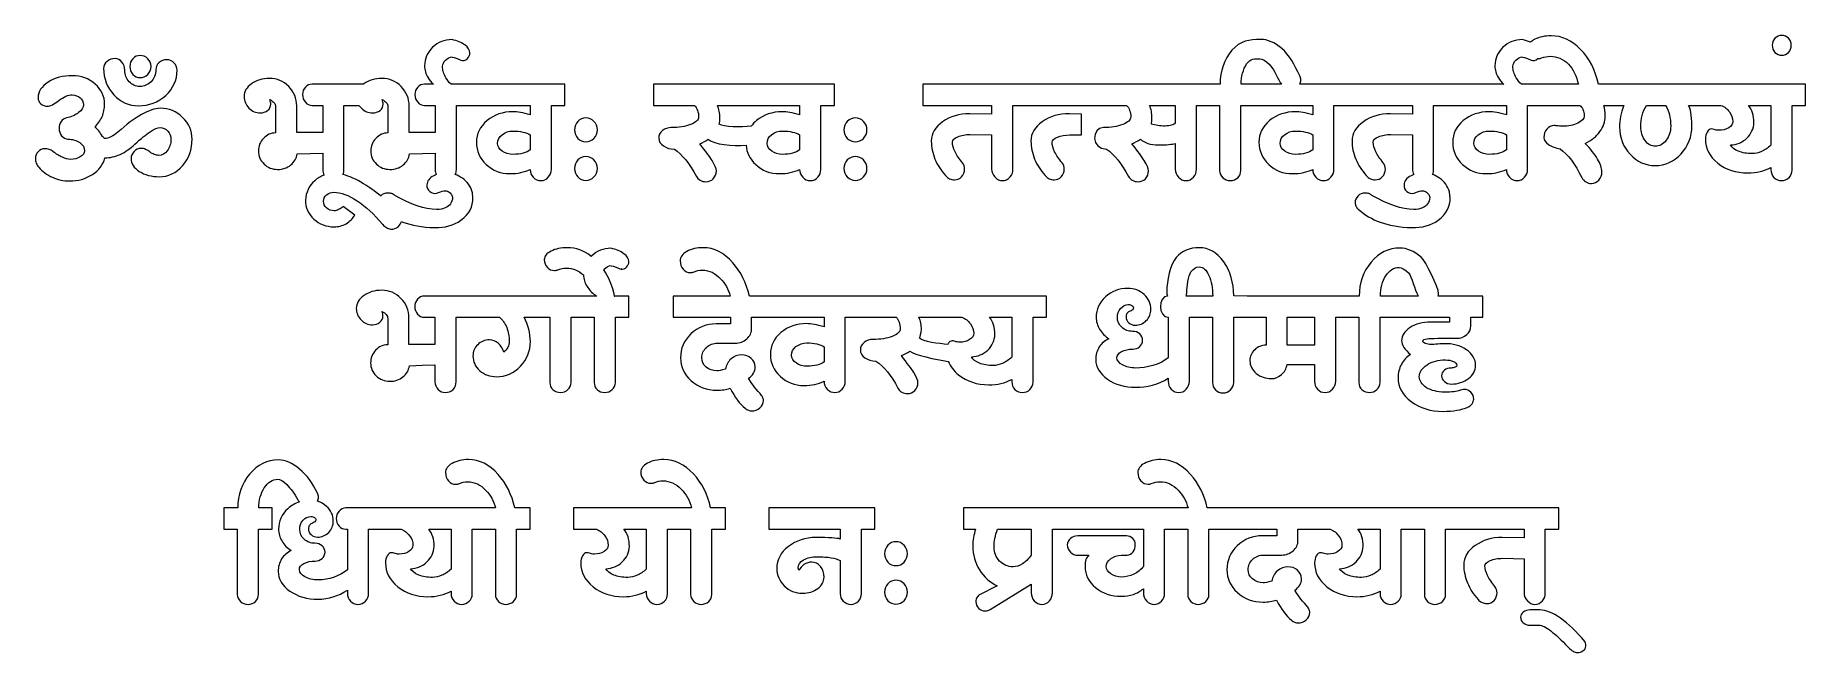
# Model space of a CAD drawing. Header units: millimetres. Extents: x -275 to 275, y -96 to 96.
import ezdxf

# ---------------------------------------------------------------- set-up
doc = ezdxf.new("R2010")
doc.units = ezdxf.units.MM
doc.header["$MEASUREMENT"] = 0
doc.layers.add('Layer 1', color=7, linetype='Continuous')

msp = doc.modelspace()

# ---------------------------------------------------------------- linework, layer by layer
at = {"layer": 'Layer 1', "color": 250, "lineweight": 9}
for points, knots in [([(-144.374, 52.5468), (-143.612, 52.2799), (-142.8869, 51.902), (-142.1988, 51.4131), (-140.6435, 50.2964), (-139.6265, 48.8807), (-139.1479, 47.1657), (-139.108, 47.0062), (-139.0681, 46.7271), (-139.0283, 46.3282), (-138.9884, 45.9693), (-138.9485, 45.6901), (-138.9086, 45.4907), (-138.8687, 42.5395), (-140.1051, 40.1665), (-142.6176, 38.3719), (-144.8909, 36.7766), (-147.6227, 36.0189), (-150.8133, 36.0986), (-154.6818, 36.2183), (-157.972, 36.7766), (-160.6839, 37.7736), (-160.8235, 37.8231), (-160.9624, 37.8743), (-161.1007, 37.9269), (-161.2595, 37.3746), (-161.5793, 36.8848), (-162.0598, 36.4576), (-162.7378, 35.8195), (-163.5554, 35.5403), (-164.5126, 35.62), (-164.9513, 35.6998), (-165.37, 35.8593), (-165.7688, 36.0986), (-166.2075, 36.3379), (-166.5864, 36.657), (-166.9055, 37.0558), (-169.5775, 40.2064), (-172.2296, 42.6591), (-174.8618, 44.4139), (-177.494, 46.1687), (-179.8869, 47.0461), (-182.0405, 47.0461), (-182.9179, 47.0461), (-183.6756, 46.7869), (-184.3137, 46.2684), (-184.9518, 45.7101), (-185.2709, 45.052), (-185.2709, 44.2943), (-185.2709, 43.4568), (-184.9518, 42.7588), (-184.3137, 42.2005), (-183.6756, 41.6023), (-182.898, 41.3032), (-181.9807, 41.3032), (-181.542, 41.3032), (-181.0833, 41.4228), (-180.6048, 41.6621), (-180.0863, 41.9014), (-179.6077, 42.2404), (-179.169, 42.6791), (-179.169, 42.6791), (-175.5797, 39.9871), (-175.5797, 39.9871), (-176.2178, 38.8704), (-177.1151, 37.9731), (-178.2717, 37.2951), (-179.4283, 36.657), (-180.6646, 36.3379), (-181.9807, 36.3379), (-184.4533, 36.3379), (-186.5471, 37.1355), (-188.262, 38.7308), (-190.0168, 40.3659), (-190.8942, 42.3201), (-190.8942, 44.5934), (-190.7746, 46.9863), (-189.8174, 49.0003), (-188.0227, 50.6354), (-187.1197, 51.4334), (-186.1504, 52.0212), (-185.1147, 52.399), (-185.3784, 52.8897), (-185.5102, 53.4299), (-185.5102, 54.0194), (-185.5102, 54.0194), (-185.5102, 59.224), (-185.5102, 59.224), (-185.5102, 59.224), (-189.4585, 59.1043), (-189.4585, 59.1043), (-189.4585, 59.1043), (-193.4666, 58.9847), (-193.4666, 58.9847), (-193.6261, 57.5888), (-194.2841, 56.4323), (-195.4407, 55.515), (-196.5973, 54.5977), (-197.9732, 54.1391), (-199.5684, 54.1391), (-201.2036, 54.1391), (-202.5994, 54.6974), (-203.756, 55.8141), (-204.9126, 56.9308), (-205.4908, 58.2668), (-205.4908, 59.8222), (-205.4908, 61.3776), (-204.9724, 62.6937), (-203.9355, 63.7705), (-202.8985, 64.8872), (-201.6423, 65.4455), (-200.1667, 65.4455), (-200.1667, 65.4455), (-200.1667, 73.701), (-200.1667, 73.701), (-200.1667, 74.0599), (-200.3262, 74.4388), (-200.6452, 74.8376), (-200.9643, 75.1965), (-201.403, 75.5156), (-201.9613, 75.7948), (-201.7619, 75.1965), (-201.6622, 74.7379), (-201.6622, 74.4189), (-201.6622, 73.6611), (-201.9813, 73.0031), (-202.6194, 72.4447), (-203.2575, 71.9263), (-204.0152, 71.667), (-204.8926, 71.667), (-206.2885, 71.667), (-207.465, 72.1655), (-208.4221, 73.1626), (-209.4192, 74.1596), (-209.9177, 75.3561), (-209.9177, 76.7519), (-209.9177, 78.3073), (-209.16, 79.6234), (-207.6445, 80.7002), (-206.0891, 81.8169), (-204.2346, 82.3752), (-202.081, 82.3752), (-199.728, 82.3752), (-197.7339, 81.5377), (-196.0987, 79.8627), (-194.4237, 78.1877), (-193.5862, 76.1736), (-193.5862, 73.8206), (-193.5862, 73.8206), (-193.5862, 65.5652), (-193.5862, 65.5652), (-193.5862, 65.5652), (-185.5102, 65.5652), (-185.5102, 65.5652), (-185.5102, 65.5652), (-185.5102, 74.0001), (-185.5102, 74.0001), (-185.5102, 74.0001), (-188.8004, 74.0001), (-188.8004, 74.0001), (-189.6379, 74.0001), (-190.3359, 74.3192), (-190.8942, 74.9573), (-191.4924, 75.6352), (-191.7915, 76.4329), (-191.7915, 77.3501), (-191.7915, 78.2275), (-191.4814, 78.9754), (-190.8942, 79.6234), (-190.325, 80.2515), (-189.6379, 80.5806), (-188.8004, 80.5806), (-188.8004, 80.5806), (-172.9318, 80.5806), (-172.9318, 80.5806), (-172.8782, 80.6207), (-172.8237, 80.6607), (-172.7681, 80.7002), (-171.2127, 81.8169), (-169.3582, 82.3752), (-167.2046, 82.3752), (-164.8516, 82.3752), (-162.8575, 81.5377), (-161.2223, 79.8627), (-159.5473, 78.1877), (-158.7098, 76.1736), (-158.7098, 73.8206), (-158.7098, 73.8206), (-158.7098, 65.5652), (-158.7098, 65.5652), (-158.7098, 65.5652), (-150.6338, 65.5652), (-150.6338, 65.5652), (-150.6338, 65.5652), (-150.6338, 74.0001), (-150.6338, 74.0001), (-150.6338, 74.0001), (-153.924, 74.0001), (-153.924, 74.0001), (-154.7615, 74.0001), (-155.4595, 74.3192), (-156.0178, 74.9573), (-156.616, 75.6352), (-156.9151, 76.4329), (-156.9151, 77.3501), (-156.9151, 78.2275), (-156.616, 78.9853), (-156.0178, 79.6234), (-155.4595, 80.2615), (-154.7615, 80.5806), (-153.924, 80.5806), (-153.924, 80.5806), (-151.1438, 80.5806), (-151.1438, 80.5806), (-151.8108, 81.168), (-152.3786, 81.8317), (-152.8472, 82.5717), (-153.5651, 83.7681), (-153.924, 85.0044), (-153.924, 86.2806), (-153.924, 88.514), (-153.0865, 90.4283), (-151.4115, 92.0236), (-149.7763, 93.6189), (-147.7823, 94.4165), (-145.4293, 94.4165), (-143.7941, 94.0575), (-142.4581, 93.4992), (-141.4212, 92.7415), (-140.3842, 91.9837), (-139.8658, 91.1861), (-139.8658, 90.3486), (-139.8658, 89.6307), (-140.1051, 89.0325), (-140.5837, 88.5539), (-141.2887, 87.8487), (-141.982, 87.8298), (-142.6774, 88.0753), (-144.3923, 88.7533), (-145.3894, 89.0724), (-145.6686, 89.0325), (-146.3465, 88.9128), (-146.9448, 88.5738), (-147.4632, 88.0155), (-147.9418, 87.497), (-148.2409, 86.8589), (-148.3606, 86.1012), (-148.3606, 84.9047), (-148.0016, 83.7282), (-147.2838, 82.5717), (-146.8578, 81.845), (-146.3215, 81.1813), (-145.6751, 80.5806), (-145.6751, 80.5806), (-140.464, 80.5806), (-140.464, 80.5806), (-140.464, 80.5806), (-139.8658, 80.5806), (-139.8658, 80.5806), (-139.8658, 80.5806), (-110.3734, 80.5806), (-110.3734, 80.5806), (-110.3734, 80.5806), (-110.3734, 74.0001), (-110.3734, 74.0001), (-110.3734, 74.0001), (-114.561, 74.0001), (-114.561, 74.0001), (-114.561, 74.0001), (-114.561, 54.1391), (-114.561, 54.1391), (-114.561, 53.1819), (-114.88, 52.3644), (-115.5181, 51.6864), (-116.1562, 51.0084), (-116.914, 50.6694), (-117.7914, 50.6694), (-118.7086, 50.6694), (-119.5063, 51.0084), (-120.1843, 51.6864), (-120.8224, 52.3644), (-121.1414, 53.1819), (-121.1414, 54.1391), (-122.9361, 53.2617), (-125.0299, 52.823), (-127.4228, 52.823), (-130.2942, 52.823), (-132.7469, 53.7802), (-134.7809, 55.6945), (-136.8149, 57.5689), (-137.8318, 59.8621), (-137.8318, 62.574), (-137.8318, 65.1663), (-136.7351, 67.3997), (-134.5416, 69.2741), (-132.3082, 71.1087), (-129.6362, 72.026), (-126.5254, 72.026), (-125.1695, 72.026), (-123.3748, 71.7069), (-121.1414, 71.0688), (-121.1414, 71.0688), (-121.1414, 74.0001), (-121.1414, 74.0001), (-121.1414, 74.0001), (-139.8658, 74.0001), (-139.8658, 74.0001), (-139.8658, 74.0001), (-140.464, 74.0001), (-140.464, 74.0001), (-140.464, 74.0001), (-144.0533, 74.0001), (-144.0533, 74.0001), (-144.0533, 74.0001), (-144.0533, 54.0194), (-144.0533, 54.0194), (-144.0533, 53.4885), (-144.1601, 52.9976), (-144.374, 52.5468)], [0, 0, 0, 0, 0.00943396, 0.00943396, 0.00943396, 0.01886792, 0.01886792, 0.01886792, 0.02830189, 0.02830189, 0.02830189, 0.03773585, 0.03773585, 0.03773585, 0.04716981, 0.04716981, 0.04716981, 0.05660377, 0.05660377, 0.05660377, 0.06603774, 0.06603774, 0.06603774, 0.0754717, 0.0754717, 0.0754717, 0.08490566, 0.08490566, 0.08490566, 0.09433962, 0.09433962, 0.09433962, 0.10377358, 0.10377358, 0.10377358, 0.11320755, 0.11320755, 0.11320755, 0.12264151, 0.12264151, 0.12264151, 0.13207547, 0.13207547, 0.13207547, 0.14150943, 0.14150943, 0.14150943, 0.1509434, 0.1509434, 0.1509434, 0.16037736, 0.16037736, 0.16037736, 0.16981132, 0.16981132, 0.16981132, 0.17924528, 0.17924528, 0.17924528, 0.18867925, 0.18867925, 0.18867925, 0.19811321, 0.19811321, 0.19811321, 0.20754717, 0.20754717, 0.20754717, 0.21698113, 0.21698113, 0.21698113, 0.22641509, 0.22641509, 0.22641509, 0.23584906, 0.23584906, 0.23584906, 0.24528302, 0.24528302, 0.24528302, 0.25471698, 0.25471698, 0.25471698, 0.26415094, 0.26415094, 0.26415094, 0.27358491, 0.27358491, 0.27358491, 0.28301887, 0.28301887, 0.28301887, 0.29245283, 0.29245283, 0.29245283, 0.30188679, 0.30188679, 0.30188679, 0.31132075, 0.31132075, 0.31132075, 0.32075472, 0.32075472, 0.32075472, 0.33018868, 0.33018868, 0.33018868, 0.33962264, 0.33962264, 0.33962264, 0.3490566, 0.3490566, 0.3490566, 0.35849057, 0.35849057, 0.35849057, 0.36792453, 0.36792453, 0.36792453, 0.37735849, 0.37735849, 0.37735849, 0.38679245, 0.38679245, 0.38679245, 0.39622642, 0.39622642, 0.39622642, 0.40566038, 0.40566038, 0.40566038, 0.41509434, 0.41509434, 0.41509434, 0.4245283, 0.4245283, 0.4245283, 0.43396226, 0.43396226, 0.43396226, 0.44339623, 0.44339623, 0.44339623, 0.45283019, 0.45283019, 0.45283019, 0.46226415, 0.46226415, 0.46226415, 0.47169811, 0.47169811, 0.47169811, 0.48113208, 0.48113208, 0.48113208, 0.49056604, 0.49056604, 0.49056604, 0.5, 0.5, 0.5, 0.50943396, 0.50943396, 0.50943396, 0.51886792, 0.51886792, 0.51886792, 0.52830189, 0.52830189, 0.52830189, 0.53773585, 0.53773585, 0.53773585, 0.54716981, 0.54716981, 0.54716981, 0.55660377, 0.55660377, 0.55660377, 0.56603774, 0.56603774, 0.56603774, 0.5754717, 0.5754717, 0.5754717, 0.58490566, 0.58490566, 0.58490566, 0.59433962, 0.59433962, 0.59433962, 0.60377358, 0.60377358, 0.60377358, 0.61320755, 0.61320755, 0.61320755, 0.62264151, 0.62264151, 0.62264151, 0.63207547, 0.63207547, 0.63207547, 0.64150943, 0.64150943, 0.64150943, 0.6509434, 0.6509434, 0.6509434, 0.66037736, 0.66037736, 0.66037736, 0.66981132, 0.66981132, 0.66981132, 0.67924528, 0.67924528, 0.67924528, 0.68867925, 0.68867925, 0.68867925, 0.69811321, 0.69811321, 0.69811321, 0.70754717, 0.70754717, 0.70754717, 0.71698113, 0.71698113, 0.71698113, 0.72641509, 0.72641509, 0.72641509, 0.73584906, 0.73584906, 0.73584906, 0.74528302, 0.74528302, 0.74528302, 0.75471698, 0.75471698, 0.75471698, 0.76415094, 0.76415094, 0.76415094, 0.77358491, 0.77358491, 0.77358491, 0.78301887, 0.78301887, 0.78301887, 0.79245283, 0.79245283, 0.79245283, 0.80188679, 0.80188679, 0.80188679, 0.81132075, 0.81132075, 0.81132075, 0.82075472, 0.82075472, 0.82075472, 0.83018868, 0.83018868, 0.83018868, 0.83962264, 0.83962264, 0.83962264, 0.8490566, 0.8490566, 0.8490566, 0.85849057, 0.85849057, 0.85849057, 0.86792453, 0.86792453, 0.86792453, 0.87735849, 0.87735849, 0.87735849, 0.88679245, 0.88679245, 0.88679245, 0.89622642, 0.89622642, 0.89622642, 0.90566038, 0.90566038, 0.90566038, 0.91509434, 0.91509434, 0.91509434, 0.9245283, 0.9245283, 0.9245283, 0.93396226, 0.93396226, 0.93396226, 0.94339623, 0.94339623, 0.94339623, 0.95283019, 0.95283019, 0.95283019, 0.96226415, 0.96226415, 0.96226415, 0.97169811, 0.97169811, 0.97169811, 0.98113208, 0.98113208, 0.98113208, 0.99056604, 0.99056604, 0.99056604, 1, 1, 1, 1]), ([(117.7196, 80.5806), (117.7196, 80.5806), (131.3088, 80.5806), (131.3088, 80.5806), (131.3088, 80.5806), (132.5052, 80.5806), (132.5052, 80.5806), (132.5052, 80.5806), (162.536, 80.5806), (162.536, 80.5806), (162.536, 80.5806), (163.4334, 80.5806), (163.4334, 80.5806), (163.4334, 80.5806), (181.0495, 80.5806), (181.0495, 80.5806), (180.3825, 81.168), (179.8147, 81.8317), (179.3461, 82.5717), (178.6282, 83.7681), (178.2693, 85.0044), (178.2693, 86.2806), (178.2693, 88.514), (179.1068, 90.4283), (180.7818, 92.0236), (182.417, 93.6189), (184.411, 94.4165), (186.764, 94.4165), (187.7167, 94.2073), (188.5678, 93.9305), (189.3174, 93.586), (189.6519, 93.9223), (190.0969, 94.2334), (190.6525, 94.5191), (192.0484, 95.237), (193.7433, 95.5959), (195.7374, 95.5959), (199.0875, 95.5959), (202.1384, 94.1802), (204.8902, 91.3486), (207.642, 88.5569), (209.4766, 84.9675), (210.3939, 80.5806), (210.3939, 80.5806), (213.9234, 80.5806), (213.9234, 80.5806), (213.9234, 80.5806), (214.8207, 80.5806), (214.8207, 80.5806), (214.8207, 80.5806), (241.322, 80.5806), (241.322, 80.5806), (241.322, 80.5806), (242.5184, 80.5806), (242.5184, 80.5806), (242.5184, 80.5806), (274.7028, 80.5806), (274.7028, 80.5806), (274.7028, 80.5806), (274.7028, 74.0001), (274.7028, 74.0001), (274.7028, 74.0001), (270.5153, 74.0001), (270.5153, 74.0001), (270.5153, 74.0001), (270.5153, 53.8998), (270.5153, 53.8998), (270.5153, 53.0224), (270.1962, 52.2647), (269.5581, 51.6266), (268.92, 50.9885), (268.1423, 50.6694), (267.225, 50.6694), (266.3078, 50.6694), (265.5301, 50.9885), (264.892, 51.6266), (264.2539, 52.3045), (263.9348, 53.1022), (263.9348, 54.0194), (263.9348, 54.0194), (263.9348, 54.7373), (263.9348, 54.7373), (261.8211, 53.6206), (259.4282, 53.0623), (256.7561, 53.0623), (253.1269, 53.0623), (250.0162, 54.0793), (247.4239, 56.1132), (244.8714, 58.1871), (243.5952, 60.6597), (243.5952, 63.5312), (243.5952, 64.4086), (243.7747, 65.1464), (244.1336, 65.7446), (244.4926, 66.3827), (244.9313, 66.7018), (245.4497, 66.7018), (245.7289, 66.7018), (246.0081, 66.642), (246.2872, 66.5223), (246.686, 66.3628), (247.1846, 66.283), (247.7828, 66.283), (248.9792, 66.2431), (249.9962, 66.5024), (250.8337, 67.0607), (251.6712, 67.5792), (252.09, 68.2372), (252.09, 69.0348), (252.09, 70.0718), (251.751, 71.0489), (251.073, 71.9661), (250.4349, 72.8834), (249.5575, 73.5614), (248.4408, 74.0001), (248.4408, 74.0001), (242.5184, 74.0001), (242.5184, 74.0001), (242.5184, 74.0001), (241.322, 74.0001), (241.322, 74.0001), (241.322, 74.0001), (238.3309, 74.0001), (238.3309, 74.0001), (238.6898, 73.6013), (238.949, 72.8635), (239.1086, 71.7867), (239.308, 70.67), (239.4077, 69.314), (239.4077, 67.7188), (239.4077, 64.2889), (238.291, 61.3776), (236.0576, 58.9847), (233.8641, 56.5519), (231.1921, 55.3355), (228.0414, 55.3355), (224.9706, 55.3355), (222.3583, 56.512), (220.2047, 58.8651), (218.0511, 61.2181), (216.9743, 64.0497), (216.9743, 67.3598), (216.9743, 69.3938), (217.413, 71.6072), (218.2904, 74.0001), (218.2904, 74.0001), (214.8207, 74.0001), (214.8207, 74.0001), (214.8207, 74.0001), (213.9234, 74.0001), (213.9234, 74.0001), (213.9234, 74.0001), (212.0689, 74.0001), (212.0689, 74.0001), (212.3879, 73.1227), (212.5474, 71.9861), (212.5474, 70.5902), (212.5474, 68.9551), (211.9891, 67.3798), (210.8724, 65.8643), (209.7557, 64.3488), (208.2402, 63.1324), (206.3259, 62.2151), (207.9611, 60.5002), (209.2373, 58.885), (210.1545, 57.3695), (211.0319, 55.854), (211.4706, 54.5379), (211.4706, 53.4212), (211.4706, 52.4242), (211.1516, 51.5667), (210.5135, 50.8489), (209.8754, 50.131), (209.1176, 49.7721), (208.2402, 49.7721), (207.6021, 49.7721), (207.0039, 49.9316), (206.4456, 50.2506), (205.9271, 50.6096), (205.5283, 51.0682), (205.2491, 51.6266), (203.2152, 55.7742), (200.9619, 58.7454), (198.4892, 60.5401), (197.0535, 60.7794), (195.857, 61.238), (194.8999, 61.916), (193.9427, 62.5541), (193.4641, 63.252), (193.4641, 64.0098), (193.4641, 65.0467), (193.7832, 65.9241), (194.4213, 66.642), (195.0594, 67.3598), (195.8171, 67.7188), (196.6945, 67.7188), (196.9737, 67.7188), (197.3925, 67.6988), (197.9508, 67.6589), (198.549, 67.5792), (198.9877, 67.5393), (199.2669, 67.5393), (201.1014, 67.5393), (202.6768, 67.8583), (203.9928, 68.4964), (205.3089, 69.0947), (205.967, 69.8325), (205.967, 70.7099), (205.967, 71.4676), (205.8473, 72.1257), (205.6081, 72.684), (205.3688, 73.2822), (205.0497, 73.7209), (204.6509, 74.0001), (204.6509, 74.0001), (192.6266, 74.0001), (192.6266, 74.0001), (192.6266, 74.0001), (191.7293, 74.0001), (191.7293, 74.0001), (191.7293, 74.0001), (188.439, 74.0001), (188.439, 74.0001), (188.439, 74.0001), (188.439, 54.1391), (188.439, 54.1391), (188.439, 53.1819), (188.12, 52.3644), (187.4819, 51.6864), (186.8438, 51.0084), (186.086, 50.6694), (185.2086, 50.6694), (184.2914, 50.6694), (183.4937, 51.0084), (182.8157, 51.6864), (182.1776, 52.3644), (181.8586, 53.1819), (181.8586, 54.1391), (180.0639, 53.2617), (177.9701, 52.823), (175.5772, 52.823), (172.7058, 52.823), (170.2531, 53.7802), (168.2191, 55.6945), (166.1851, 57.5689), (165.1682, 59.8621), (165.1682, 62.574), (165.1682, 65.1663), (166.2649, 67.3997), (168.4584, 69.2741), (170.6918, 71.1087), (173.3638, 72.026), (176.4746, 72.026), (177.8305, 72.026), (179.6252, 71.7069), (181.8586, 71.0688), (181.8586, 71.0688), (181.8586, 74.0001), (181.8586, 74.0001), (181.8586, 74.0001), (163.4334, 74.0001), (163.4334, 74.0001), (163.4334, 74.0001), (162.536, 74.0001), (162.536, 74.0001), (162.536, 74.0001), (159.3654, 74.0001), (159.3654, 74.0001), (159.3654, 73.9203), (159.3654, 73.8805), (159.3654, 73.8805), (159.3256, 73.9602), (159.2857, 74.0001), (159.2458, 74.0001), (159.2458, 74.0001), (159.2458, 54.2587), (159.2458, 54.2587), (159.2993, 53.6436), (159.1914, 53.0733), (158.922, 52.5478), (159.6852, 52.2808), (160.4113, 51.9027), (161.1003, 51.4131), (162.6556, 50.2964), (163.6726, 48.8807), (164.1512, 47.1657), (164.1911, 47.0062), (164.231, 46.7271), (164.2708, 46.3282), (164.3107, 45.9693), (164.3506, 45.6901), (164.3905, 45.4907), (164.4304, 42.5395), (163.194, 40.1665), (160.6815, 38.3719), (158.4082, 36.7766), (155.6764, 36.0189), (152.4858, 36.0986), (148.6173, 36.2183), (145.3271, 36.7766), (142.6152, 37.7736), (140.1425, 38.651), (137.8892, 40.007), (135.8552, 41.8416), (135.5761, 42.0809), (135.3368, 42.38), (135.1374, 42.7389), (134.9778, 43.0978), (134.8981, 43.4568), (134.8981, 43.8157), (134.8582, 44.6133), (135.1573, 45.3312), (135.7954, 45.9693), (136.3936, 46.5276), (137.1115, 46.8068), (137.949, 46.8068), (138.3877, 46.8068), (138.8065, 46.747), (139.2053, 46.6273), (139.5642, 46.5077), (139.8633, 46.3282), (140.1026, 46.0889), (145.1277, 43.1776), (149.4548, 41.7219), (153.0841, 41.7219), (154.2007, 41.7219), (155.0981, 41.8814), (155.7761, 42.2005), (156.4541, 42.5195), (156.9925, 42.9383), (157.3913, 43.4568), (157.83, 44.055), (158.0493, 44.6931), (158.0493, 45.3711), (158.0493, 45.4508), (158.0493, 45.5306), (158.0493, 45.6104), (158.0094, 45.73), (157.9696, 45.8098), (157.9297, 45.8497), (157.8898, 46.1687), (157.6704, 46.5077), (157.2716, 46.8666), (156.9127, 47.1857), (156.5338, 47.405), (156.135, 47.5247), (155.6564, 47.5646), (155.0383, 47.4449), (154.2805, 47.1657), (153.8418, 46.9663), (153.4829, 46.8467), (153.2037, 46.8068), (152.3662, 46.5675), (151.6284, 46.7271), (150.9903, 47.2854), (150.3123, 47.8039), (150.0132, 48.4818), (150.0929, 49.3194), (150.1328, 50.5158), (150.8507, 51.473), (152.2466, 52.1908), (152.5276, 52.3313), (152.8175, 52.4542), (153.1162, 52.5593), (152.8157, 53.0817), (152.6653, 53.6481), (152.6653, 54.2587), (152.6653, 54.2587), (152.6653, 64.8473), (152.6653, 64.8473), (152.6653, 64.8473), (146.0251, 64.9669), (146.0251, 64.9669), (144.5096, 64.9669), (143.2134, 64.7276), (142.1366, 64.2491), (141.0598, 63.8104), (140.5214, 63.252), (140.5214, 62.574), (140.5214, 61.6966), (140.7806, 60.7195), (141.2991, 59.6427), (141.8574, 58.5261), (142.6351, 57.3695), (143.6322, 56.1731), (144.0709, 55.5748), (144.2902, 54.9367), (144.2902, 54.2587), (144.2902, 53.3415), (143.9712, 52.5438), (143.3331, 51.8658), (142.7348, 51.2277), (141.997, 50.9087), (141.1196, 50.9087), (140.6012, 50.9087), (140.1027, 51.0283), (139.6241, 51.2676), (139.1455, 51.467), (138.7267, 51.7861), (138.3678, 52.2248), (136.9321, 53.82), (135.8353, 55.5349), (135.0776, 57.3695), (134.3198, 59.204), (133.941, 61.0585), (133.941, 62.933), (133.941, 65.286), (135.1175, 67.2801), (137.4705, 68.9152), (139.7836, 70.5902), (142.5953, 71.4277), (145.9054, 71.4277), (145.9054, 71.4277), (152.6653, 71.3081), (152.6653, 71.3081), (152.6653, 71.3081), (152.6653, 74.0001), (152.6653, 74.0001), (152.6653, 74.0001), (132.5052, 74.0001), (132.5052, 74.0001), (132.5052, 74.0001), (131.3088, 74.0001), (131.3088, 74.0001), (131.3088, 74.0001), (128.3176, 74.0001), (128.3176, 74.0001), (128.3176, 74.0001), (128.3176, 54.1391), (128.3176, 54.1391), (128.3176, 53.1819), (127.9986, 52.3644), (127.3605, 51.6864), (126.7224, 51.0084), (125.9646, 50.6694), (125.0872, 50.6694), (124.17, 50.6694), (123.3723, 51.0084), (122.6943, 51.6864), (122.0562, 52.3644), (121.7372, 53.1819), (121.7372, 54.1391), (119.9425, 53.2617), (117.8487, 52.823), (115.4558, 52.823), (112.5844, 52.823), (110.1317, 53.7802), (108.0977, 55.6945), (106.0637, 57.5689), (105.0468, 59.8621), (105.0468, 62.574), (105.0468, 65.1663), (106.1435, 67.3997), (108.337, 69.2741), (110.5704, 71.1087), (113.2424, 72.026), (116.3532, 72.026), (117.7091, 72.026), (119.5038, 71.7069), (121.7372, 71.0688), (121.7372, 71.0688), (121.7372, 74.0001), (121.7372, 74.0001), (121.7372, 74.0001), (103.6111, 74.0001), (103.6111, 74.0001), (103.6111, 74.0001), (102.4146, 74.0001), (102.4146, 74.0001), (102.4146, 74.0001), (99.4235, 74.0001), (99.4235, 74.0001), (99.4235, 74.0001), (99.4235, 53.7802), (99.4235, 53.7802), (99.4235, 52.9028), (99.1044, 52.165), (98.4663, 51.5667), (97.8282, 50.9685), (97.0705, 50.6694), (96.1931, 50.6694), (95.2758, 50.6694), (94.4782, 50.9685), (93.8002, 51.5667), (93.1621, 52.165), (92.843, 52.9028), (92.843, 53.7802), (92.843, 53.7802), (92.843, 74.0001), (92.843, 74.0001), (92.843, 74.0001), (89.8519, 74.0001), (89.8519, 74.0001), (89.8519, 74.0001), (88.6555, 74.0001), (88.6555, 74.0001), (88.6555, 74.0001), (85.6643, 74.0001), (85.6643, 74.0001), (85.6643, 74.0001), (85.6643, 54.2587), (85.6643, 54.2587), (85.6643, 53.2617), (85.3453, 52.4242), (84.7072, 51.7462), (84.0691, 51.0283), (83.3113, 50.6694), (82.4339, 50.6694), (81.5166, 50.6694), (80.719, 51.0283), (80.041, 51.7462), (79.4029, 52.4242), (79.0839, 53.2617), (79.0839, 54.2587), (79.0839, 54.2587), (79.0839, 62.2151), (79.0839, 62.2151), (78.0868, 61.8961), (76.332, 61.7365), (73.8195, 61.7365), (72.6231, 61.7365), (71.5463, 61.8961), (70.5891, 62.2151), (69.6319, 62.5342), (68.8543, 62.9729), (68.256, 63.5312), (67.4983, 62.9729), (66.6209, 62.4943), (65.6239, 62.0955), (67.4584, 59.7424), (68.7346, 58.0076), (69.4525, 56.8909), (70.3299, 55.4951), (70.7686, 54.4183), (70.7686, 53.6605), (70.7686, 52.7432), (70.4495, 51.9456), (69.8114, 51.2676), (69.1733, 50.6295), (68.4156, 50.3105), (67.5382, 50.3105), (66.9001, 50.3105), (66.3018, 50.47), (65.7435, 50.789), (65.225, 51.0682), (64.8262, 51.467), (64.5471, 51.9855), (62.4333, 55.9736), (60.1601, 58.7853), (57.7273, 60.4204), (52.8277, 60.4204), (53.1293, 67.1205), (56.7702, 67.1205), (59.1232, 67.1205), (61.1172, 67.4396), (62.7524, 68.0777), (64.4274, 68.7158), (65.2649, 69.4935), (65.2649, 70.4108), (65.2649, 71.1685), (65.1453, 71.8465), (64.906, 72.4447), (64.7066, 73.0828), (64.3875, 73.6013), (63.9488, 74.0001), (63.9488, 74.0001), (52.4031, 74.0001), (52.4031, 74.0001), (52.4031, 74.0001), (51.2067, 74.0001), (51.2067, 74.0001), (51.2067, 74.0001), (32.8413, 74.0001), (32.8413, 74.0001), (32.8413, 74.0001), (31.6448, 74.0001), (31.6448, 74.0001), (31.6448, 74.0001), (28.7733, 74.0001), (28.7733, 74.0001), (28.7733, 73.9203), (28.7733, 73.8805), (28.7733, 73.8805), (28.7335, 73.9602), (28.6936, 74.0001), (28.6537, 74.0001), (28.6537, 74.0001), (28.6537, 54.2587), (28.6537, 54.2587), (28.7335, 53.3415), (28.4543, 52.5239), (27.8162, 51.806), (27.1781, 51.0483), (26.3804, 50.6694), (25.4233, 50.6694), (24.5459, 50.6694), (23.7682, 51.0483), (23.0902, 51.806), (22.4122, 52.5239), (22.0732, 53.3415), (22.0732, 54.2587), (22.0732, 54.2587), (22.0732, 64.8473), (22.0732, 64.8473), (22.0732, 64.8473), (15.433, 64.9669), (15.433, 64.9669), (13.9175, 64.9669), (12.6213, 64.7276), (11.5445, 64.2491), (10.4677, 63.8104), (9.9293, 63.252), (9.9293, 62.574), (9.9293, 61.6966), (10.1885, 60.7195), (10.707, 59.6427), (11.2653, 58.5261), (12.043, 57.3695), (13.0401, 56.1731), (13.4788, 55.5748), (13.6981, 54.9367), (13.6981, 54.2587), (13.6981, 53.3415), (13.3791, 52.5438), (12.741, 51.8658), (12.1427, 51.2277), (11.4049, 50.9087), (10.5275, 50.9087), (10.0091, 50.9087), (9.5106, 51.0283), (9.032, 51.2676), (8.5534, 51.467), (8.1346, 51.7861), (7.7757, 52.2248), (6.34, 53.82), (5.2432, 55.5349), (4.4855, 57.3695), (3.7277, 59.204), (3.3489, 61.0585), (3.3489, 62.933), (3.3489, 65.286), (4.5254, 67.2801), (6.8784, 68.9152), (9.1915, 70.5902), (12.0032, 71.4277), (15.3133, 71.4277), (15.3133, 71.4277), (22.0732, 71.3081), (22.0732, 71.3081), (22.0732, 71.3081), (22.0732, 74.0001), (22.0732, 74.0001), (22.0732, 74.0001), (0.7167, 74.0001), (0.7167, 74.0001), (0.7167, 74.0001), (0.7167, 80.5806), (0.7167, 80.5806), (0.7167, 80.5806), (31.6448, 80.5806), (31.6448, 80.5806), (31.6448, 80.5806), (32.8413, 80.5806), (32.8413, 80.5806), (32.8413, 80.5806), (51.2067, 80.5806), (51.2067, 80.5806), (51.2067, 80.5806), (52.4031, 80.5806), (52.4031, 80.5806), (52.4031, 80.5806), (88.6555, 80.5806), (88.6555, 80.5806), (88.6555, 80.5806), (89.8519, 80.5806), (89.8519, 80.5806), (89.8519, 80.5806), (92.9627, 80.5806), (92.9627, 80.5806), (92.9627, 84.6883), (94.1991, 88.1979), (96.6717, 91.1093), (99.1443, 94.0205), (102.1155, 94.4763), (105.5852, 94.4763), (107.7787, 94.4763), (109.9626, 93.5272), (112.1656, 91.6647), (114.349, 89.8187), (116.2223, 86.3413), (117.7291, 83.1869), (117.9367, 82.7524), (118.0282, 82.3294), (118.0282, 81.9306), (118.0282, 81.4395), (117.9253, 80.9894), (117.7196, 80.5806)], [0, 0, 0, 0, 0.00431034, 0.00431034, 0.00431034, 0.00862069, 0.00862069, 0.00862069, 0.01293103, 0.01293103, 0.01293103, 0.01724138, 0.01724138, 0.01724138, 0.02155172, 0.02155172, 0.02155172, 0.02586207, 0.02586207, 0.02586207, 0.03017241, 0.03017241, 0.03017241, 0.03448276, 0.03448276, 0.03448276, 0.0387931, 0.0387931, 0.0387931, 0.04310345, 0.04310345, 0.04310345, 0.04741379, 0.04741379, 0.04741379, 0.05172414, 0.05172414, 0.05172414, 0.05603448, 0.05603448, 0.05603448, 0.06034483, 0.06034483, 0.06034483, 0.06465517, 0.06465517, 0.06465517, 0.06896552, 0.06896552, 0.06896552, 0.07327586, 0.07327586, 0.07327586, 0.07758621, 0.07758621, 0.07758621, 0.08189655, 0.08189655, 0.08189655, 0.0862069, 0.0862069, 0.0862069, 0.09051724, 0.09051724, 0.09051724, 0.09482759, 0.09482759, 0.09482759, 0.09913793, 0.09913793, 0.09913793, 0.10344828, 0.10344828, 0.10344828, 0.10775862, 0.10775862, 0.10775862, 0.11206897, 0.11206897, 0.11206897, 0.11637931, 0.11637931, 0.11637931, 0.12068966, 0.12068966, 0.12068966, 0.125, 0.125, 0.125, 0.12931034, 0.12931034, 0.12931034, 0.13362069, 0.13362069, 0.13362069, 0.13793103, 0.13793103, 0.13793103, 0.14224138, 0.14224138, 0.14224138, 0.14655172, 0.14655172, 0.14655172, 0.15086207, 0.15086207, 0.15086207, 0.15517241, 0.15517241, 0.15517241, 0.15948276, 0.15948276, 0.15948276, 0.1637931, 0.1637931, 0.1637931, 0.16810345, 0.16810345, 0.16810345, 0.17241379, 0.17241379, 0.17241379, 0.17672414, 0.17672414, 0.17672414, 0.18103448, 0.18103448, 0.18103448, 0.18534483, 0.18534483, 0.18534483, 0.18965517, 0.18965517, 0.18965517, 0.19396552, 0.19396552, 0.19396552, 0.19827586, 0.19827586, 0.19827586, 0.20258621, 0.20258621, 0.20258621, 0.20689655, 0.20689655, 0.20689655, 0.2112069, 0.2112069, 0.2112069, 0.21551724, 0.21551724, 0.21551724, 0.21982759, 0.21982759, 0.21982759, 0.22413793, 0.22413793, 0.22413793, 0.22844828, 0.22844828, 0.22844828, 0.23275862, 0.23275862, 0.23275862, 0.23706897, 0.23706897, 0.23706897, 0.24137931, 0.24137931, 0.24137931, 0.24568966, 0.24568966, 0.24568966, 0.25, 0.25, 0.25, 0.25431034, 0.25431034, 0.25431034, 0.25862069, 0.25862069, 0.25862069, 0.26293103, 0.26293103, 0.26293103, 0.26724138, 0.26724138, 0.26724138, 0.27155172, 0.27155172, 0.27155172, 0.27586207, 0.27586207, 0.27586207, 0.28017241, 0.28017241, 0.28017241, 0.28448276, 0.28448276, 0.28448276, 0.2887931, 0.2887931, 0.2887931, 0.29310345, 0.29310345, 0.29310345, 0.29741379, 0.29741379, 0.29741379, 0.30172414, 0.30172414, 0.30172414, 0.30603448, 0.30603448, 0.30603448, 0.31034483, 0.31034483, 0.31034483, 0.31465517, 0.31465517, 0.31465517, 0.31896552, 0.31896552, 0.31896552, 0.32327586, 0.32327586, 0.32327586, 0.32758621, 0.32758621, 0.32758621, 0.33189655, 0.33189655, 0.33189655, 0.3362069, 0.3362069, 0.3362069, 0.34051724, 0.34051724, 0.34051724, 0.34482759, 0.34482759, 0.34482759, 0.34913793, 0.34913793, 0.34913793, 0.35344828, 0.35344828, 0.35344828, 0.35775862, 0.35775862, 0.35775862, 0.36206897, 0.36206897, 0.36206897, 0.36637931, 0.36637931, 0.36637931, 0.37068966, 0.37068966, 0.37068966, 0.375, 0.375, 0.375, 0.37931034, 0.37931034, 0.37931034, 0.38362069, 0.38362069, 0.38362069, 0.38793103, 0.38793103, 0.38793103, 0.39224138, 0.39224138, 0.39224138, 0.39655172, 0.39655172, 0.39655172, 0.40086207, 0.40086207, 0.40086207, 0.40517241, 0.40517241, 0.40517241, 0.40948276, 0.40948276, 0.40948276, 0.4137931, 0.4137931, 0.4137931, 0.41810345, 0.41810345, 0.41810345, 0.42241379, 0.42241379, 0.42241379, 0.42672414, 0.42672414, 0.42672414, 0.43103448, 0.43103448, 0.43103448, 0.43534483, 0.43534483, 0.43534483, 0.43965517, 0.43965517, 0.43965517, 0.44396552, 0.44396552, 0.44396552, 0.44827586, 0.44827586, 0.44827586, 0.45258621, 0.45258621, 0.45258621, 0.45689655, 0.45689655, 0.45689655, 0.4612069, 0.4612069, 0.4612069, 0.46551724, 0.46551724, 0.46551724, 0.46982759, 0.46982759, 0.46982759, 0.47413793, 0.47413793, 0.47413793, 0.47844828, 0.47844828, 0.47844828, 0.48275862, 0.48275862, 0.48275862, 0.48706897, 0.48706897, 0.48706897, 0.49137931, 0.49137931, 0.49137931, 0.49568966, 0.49568966, 0.49568966, 0.5, 0.5, 0.5, 0.50431034, 0.50431034, 0.50431034, 0.50862069, 0.50862069, 0.50862069, 0.51293103, 0.51293103, 0.51293103, 0.51724138, 0.51724138, 0.51724138, 0.52155172, 0.52155172, 0.52155172, 0.52586207, 0.52586207, 0.52586207, 0.53017241, 0.53017241, 0.53017241, 0.53448276, 0.53448276, 0.53448276, 0.5387931, 0.5387931, 0.5387931, 0.54310345, 0.54310345, 0.54310345, 0.54741379, 0.54741379, 0.54741379, 0.55172414, 0.55172414, 0.55172414, 0.55603448, 0.55603448, 0.55603448, 0.56034483, 0.56034483, 0.56034483, 0.56465517, 0.56465517, 0.56465517, 0.56896552, 0.56896552, 0.56896552, 0.57327586, 0.57327586, 0.57327586, 0.57758621, 0.57758621, 0.57758621, 0.58189655, 0.58189655, 0.58189655, 0.5862069, 0.5862069, 0.5862069, 0.59051724, 0.59051724, 0.59051724, 0.59482759, 0.59482759, 0.59482759, 0.59913793, 0.59913793, 0.59913793, 0.60344828, 0.60344828, 0.60344828, 0.60775862, 0.60775862, 0.60775862, 0.61206897, 0.61206897, 0.61206897, 0.61637931, 0.61637931, 0.61637931, 0.62068966, 0.62068966, 0.62068966, 0.625, 0.625, 0.625, 0.62931034, 0.62931034, 0.62931034, 0.63362069, 0.63362069, 0.63362069, 0.63793103, 0.63793103, 0.63793103, 0.64224138, 0.64224138, 0.64224138, 0.64655172, 0.64655172, 0.64655172, 0.65086207, 0.65086207, 0.65086207, 0.65517241, 0.65517241, 0.65517241, 0.65948276, 0.65948276, 0.65948276, 0.6637931, 0.6637931, 0.6637931, 0.66810345, 0.66810345, 0.66810345, 0.67241379, 0.67241379, 0.67241379, 0.67672414, 0.67672414, 0.67672414, 0.68103448, 0.68103448, 0.68103448, 0.68534483, 0.68534483, 0.68534483, 0.68965517, 0.68965517, 0.68965517, 0.69396552, 0.69396552, 0.69396552, 0.69827586, 0.69827586, 0.69827586, 0.70258621, 0.70258621, 0.70258621, 0.70689655, 0.70689655, 0.70689655, 0.7112069, 0.7112069, 0.7112069, 0.71551724, 0.71551724, 0.71551724, 0.71982759, 0.71982759, 0.71982759, 0.72413793, 0.72413793, 0.72413793, 0.72844828, 0.72844828, 0.72844828, 0.73275862, 0.73275862, 0.73275862, 0.73706897, 0.73706897, 0.73706897, 0.74137931, 0.74137931, 0.74137931, 0.74568966, 0.74568966, 0.74568966, 0.75, 0.75, 0.75, 0.75431034, 0.75431034, 0.75431034, 0.75862069, 0.75862069, 0.75862069, 0.76293103, 0.76293103, 0.76293103, 0.76724138, 0.76724138, 0.76724138, 0.77155172, 0.77155172, 0.77155172, 0.77586207, 0.77586207, 0.77586207, 0.78017241, 0.78017241, 0.78017241, 0.78448276, 0.78448276, 0.78448276, 0.7887931, 0.7887931, 0.7887931, 0.79310345, 0.79310345, 0.79310345, 0.79741379, 0.79741379, 0.79741379, 0.80172414, 0.80172414, 0.80172414, 0.80603448, 0.80603448, 0.80603448, 0.81034483, 0.81034483, 0.81034483, 0.81465517, 0.81465517, 0.81465517, 0.81896552, 0.81896552, 0.81896552, 0.82327586, 0.82327586, 0.82327586, 0.82758621, 0.82758621, 0.82758621, 0.83189655, 0.83189655, 0.83189655, 0.8362069, 0.8362069, 0.8362069, 0.84051724, 0.84051724, 0.84051724, 0.84482759, 0.84482759, 0.84482759, 0.84913793, 0.84913793, 0.84913793, 0.85344828, 0.85344828, 0.85344828, 0.85775862, 0.85775862, 0.85775862, 0.86206897, 0.86206897, 0.86206897, 0.86637931, 0.86637931, 0.86637931, 0.87068966, 0.87068966, 0.87068966, 0.875, 0.875, 0.875, 0.87931034, 0.87931034, 0.87931034, 0.88362069, 0.88362069, 0.88362069, 0.88793103, 0.88793103, 0.88793103, 0.89224138, 0.89224138, 0.89224138, 0.89655172, 0.89655172, 0.89655172, 0.90086207, 0.90086207, 0.90086207, 0.90517241, 0.90517241, 0.90517241, 0.90948276, 0.90948276, 0.90948276, 0.9137931, 0.9137931, 0.9137931, 0.91810345, 0.91810345, 0.91810345, 0.92241379, 0.92241379, 0.92241379, 0.92672414, 0.92672414, 0.92672414, 0.93103448, 0.93103448, 0.93103448, 0.93534483, 0.93534483, 0.93534483, 0.93965517, 0.93965517, 0.93965517, 0.94396552, 0.94396552, 0.94396552, 0.94827586, 0.94827586, 0.94827586, 0.95258621, 0.95258621, 0.95258621, 0.95689655, 0.95689655, 0.95689655, 0.9612069, 0.9612069, 0.9612069, 0.96551724, 0.96551724, 0.96551724, 0.96982759, 0.96982759, 0.96982759, 0.97413793, 0.97413793, 0.97413793, 0.97844828, 0.97844828, 0.97844828, 0.98275862, 0.98275862, 0.98275862, 0.98706897, 0.98706897, 0.98706897, 0.99137931, 0.99137931, 0.99137931, 0.99568966, 0.99568966, 0.99568966, 1, 1, 1, 1]), ([(264.3536, 92.6647), (264.3536, 93.5022), (264.6327, 94.22), (265.1911, 94.8183), (265.7893, 95.4165), (266.4872, 95.7156), (267.2849, 95.7156), (268.1224, 95.7156), (268.8203, 95.4165), (269.3786, 94.8183), (269.9769, 94.22), (270.276, 93.5022), (270.276, 92.6647), (270.276, 91.7873), (269.9769, 91.0495), (269.3786, 90.4512), (268.8203, 89.853), (268.1224, 89.5539), (267.2849, 89.5539), (266.4872, 89.5539), (265.7893, 89.853), (265.1911, 90.4512), (264.6327, 91.0495), (264.3536, 91.7873), (264.3536, 92.6647)], [0, 0, 0, 0, 0.125, 0.125, 0.125, 0.25, 0.25, 0.25, 0.375, 0.375, 0.375, 0.5, 0.5, 0.5, 0.625, 0.625, 0.625, 0.75, 0.75, 0.75, 0.875, 0.875, 0.875, 1, 1, 1, 1]), ([(-253.5282, 85.486), (-253.5282, 86.3235), (-253.1692, 87.0414), (-252.4514, 87.6396), (-251.7734, 88.2378), (-250.9359, 88.5369), (-249.9388, 88.5369), (-249.1013, 88.5369), (-248.4034, 88.178), (-247.8451, 87.4601), (-247.2468, 86.7422), (-246.9477, 85.8848), (-246.9477, 84.8878), (-246.9477, 83.4919), (-246.4891, 82.3154), (-245.5718, 81.3582), (-244.6944, 80.3612), (-243.6176, 79.8627), (-242.3414, 79.8627), (-240.9455, 79.8627), (-239.769, 80.3612), (-238.8119, 81.3582), (-237.8148, 82.3553), (-237.3163, 83.5717), (-237.3163, 85.0074), (-237.3163, 85.8848), (-236.9973, 86.6226), (-236.3592, 87.2208), (-235.6812, 87.8589), (-234.8836, 88.178), (-233.9663, 88.178), (-233.0889, 88.178), (-232.3311, 87.8589), (-231.693, 87.2208), (-231.0549, 86.5827), (-230.7359, 85.805), (-230.7359, 84.8878), (-230.7359, 81.8568), (-231.9124, 79.2645), (-234.2654, 77.1109), (-236.5785, 74.9573), (-239.3902, 73.8805), (-242.7003, 73.8805), (-245.6914, 73.8805), (-248.2439, 75.0171), (-250.3576, 77.2903), (-252.4713, 79.5636), (-253.5282, 82.2955), (-253.5282, 85.486)], [0, 0, 0, 0, 0.0625, 0.0625, 0.0625, 0.125, 0.125, 0.125, 0.1875, 0.1875, 0.1875, 0.25, 0.25, 0.25, 0.3125, 0.3125, 0.3125, 0.375, 0.375, 0.375, 0.4375, 0.4375, 0.4375, 0.5, 0.5, 0.5, 0.5625, 0.5625, 0.5625, 0.625, 0.625, 0.625, 0.6875, 0.6875, 0.6875, 0.75, 0.75, 0.75, 0.8125, 0.8125, 0.8125, 0.875, 0.875, 0.875, 0.9375, 0.9375, 0.9375, 1, 1, 1, 1]), ([(-242.2218, 89.4941), (-241.2646, 89.4941), (-240.467, 89.1551), (-239.8289, 88.4771), (-239.1509, 87.839), (-238.8119, 87.0414), (-238.8119, 86.0842), (-238.8119, 85.127), (-239.1509, 84.3095), (-239.8289, 83.6315), (-240.467, 82.9535), (-241.2646, 82.6145), (-242.2218, 82.6145), (-243.0991, 82.6145), (-243.837, 82.9535), (-244.4352, 83.6315), (-245.0733, 84.3095), (-245.3923, 85.127), (-245.3923, 86.0842), (-245.3923, 87.0414), (-245.0733, 87.839), (-244.4352, 88.4771), (-243.837, 89.1551), (-243.0991, 89.4941), (-242.2218, 89.4941)], [0, 0, 0, 0, 0.125, 0.125, 0.125, 0.25, 0.25, 0.25, 0.375, 0.375, 0.375, 0.5, 0.5, 0.5, 0.625, 0.625, 0.625, 0.75, 0.75, 0.75, 0.875, 0.875, 0.875, 1, 1, 1, 1]), ([(111.9944, 80.5806), (111.8648, 80.7589), (111.7424, 80.9498), (111.6272, 81.1529), (110.5172, 83.1104), (109.3739, 85.6625), (108.2174, 86.819), (107.1007, 87.9357), (106.1435, 88.4941), (105.3459, 88.4941), (103.7506, 88.4941), (102.3699, 88.6198), (101.2182, 86.8619), (100.0968, 85.1502), (99.5431, 83.0532), (99.5431, 80.5806), (99.5431, 80.5806), (102.4146, 80.5806), (102.4146, 80.5806), (102.4146, 80.5806), (103.6111, 80.5806), (103.6111, 80.5806), (103.6111, 80.5806), (111.9944, 80.5806), (111.9944, 80.5806)], [0, 0, 0, 0, 0.125, 0.125, 0.125, 0.25, 0.25, 0.25, 0.375, 0.375, 0.375, 0.5, 0.5, 0.5, 0.625, 0.625, 0.625, 0.75, 0.75, 0.75, 0.875, 0.875, 0.875, 1, 1, 1, 1]), ([(204.1955, 80.5806), (203.6147, 82.8744), (202.5831, 85.3925), (201.1214, 86.8021), (199.4365, 88.4268), (197.572, 89.2548), (195.4981, 89.2548), (194.541, 89.2548), (193.6237, 89.0753), (192.7463, 88.7164), (192.4671, 88.5967), (192.1281, 88.5369), (191.7293, 88.5369), (191.6842, 88.5369), (191.6394, 88.5378), (191.595, 88.5395), (190.8898, 87.8456), (190.2064, 87.8315), (189.5159, 88.0753), (187.801, 88.7533), (186.8039, 89.0724), (186.5247, 89.0325), (185.8468, 88.9128), (185.2485, 88.5738), (184.7301, 88.0155), (184.2515, 87.497), (183.9524, 86.8589), (183.8327, 86.1012), (183.8327, 84.9047), (184.1917, 83.7282), (184.9095, 82.5717), (185.3355, 81.845), (185.8718, 81.1813), (186.5182, 80.5806), (186.5182, 80.5806), (191.7293, 80.5806), (191.7293, 80.5806), (191.7293, 80.5806), (192.6266, 80.5806), (192.6266, 80.5806), (192.6266, 80.5806), (204.1955, 80.5806), (204.1955, 80.5806)], [0, 0, 0, 0, 0.07142857, 0.07142857, 0.07142857, 0.14285714, 0.14285714, 0.14285714, 0.21428571, 0.21428571, 0.21428571, 0.28571429, 0.28571429, 0.28571429, 0.35714286, 0.35714286, 0.35714286, 0.42857143, 0.42857143, 0.42857143, 0.5, 0.5, 0.5, 0.57142857, 0.57142857, 0.57142857, 0.64285714, 0.64285714, 0.64285714, 0.71428571, 0.71428571, 0.71428571, 0.78571429, 0.78571429, 0.78571429, 0.85714286, 0.85714286, 0.85714286, 0.92857143, 0.92857143, 0.92857143, 1, 1, 1, 1]), ([(-274.7053, 57.4891), (-274.7053, 58.3267), (-274.4261, 59.0445), (-273.8678, 59.6427), (-273.3094, 60.241), (-272.6514, 60.5401), (-271.8936, 60.5401), (-271.3752, 60.5401), (-270.8966, 60.4603), (-270.4579, 60.3008), (-270.0192, 60.1811), (-269.6204, 59.9817), (-269.2614, 59.7026), (-268.2245, 58.9049), (-267.2474, 58.3067), (-266.3301, 57.9079), (-265.4129, 57.4692), (-264.5953, 57.2499), (-263.8774, 57.2499), (-262.6411, 57.2499), (-261.6042, 57.5091), (-260.7667, 58.0275), (-259.8893, 58.546), (-259.4506, 59.1841), (-259.4506, 59.9419), (-259.4506, 60.9389), (-259.9491, 61.7764), (-260.9461, 62.4544), (-261.9432, 63.1723), (-263.1596, 63.5312), (-264.5953, 63.5312), (-265.353, 63.5711), (-266.0111, 63.93), (-266.5694, 64.608), (-267.0879, 65.2461), (-267.3471, 66.0039), (-267.3471, 66.8812), (-267.3471, 67.6789), (-267.1278, 68.3768), (-266.6891, 68.975), (-266.2903, 69.5732), (-265.7519, 69.9521), (-265.0739, 70.1116), (-263.5584, 70.4307), (-262.3021, 70.989), (-261.3051, 71.7867), (-260.308, 72.5444), (-259.8095, 73.362), (-259.8095, 74.2394), (-259.8095, 75.0769), (-260.1485, 75.7748), (-260.8265, 76.3332), (-261.5045, 76.9314), (-262.322, 77.2305), (-263.2792, 77.2305), (-263.8774, 77.2704), (-264.5355, 77.1507), (-265.2533, 76.8716), (-265.9712, 76.5525), (-266.709, 76.0939), (-267.4668, 75.4957), (-268.1846, 74.9373), (-268.8427, 74.4986), (-269.4409, 74.1796), (-270.0391, 73.9004), (-270.5376, 73.7608), (-270.9365, 73.7608), (-271.7341, 73.7608), (-272.432, 74.02), (-273.0302, 74.5385), (-273.5886, 75.057), (-273.8678, 75.6751), (-273.8678, 76.393), (-273.8678, 78.2674), (-272.8308, 79.8826), (-270.757, 81.2386), (-268.6832, 82.5547), (-266.1906, 83.2127), (-263.2792, 83.2127), (-260.4875, 83.2127), (-258.1145, 82.3553), (-256.1604, 80.6404), (-254.2062, 78.8856), (-253.2291, 76.7918), (-253.2291, 74.359), (-253.2291, 73.0429), (-253.4883, 71.7667), (-254.0067, 70.5304), (-254.5651, 69.2941), (-255.3228, 68.1973), (-256.28, 67.2402), (-255.4425, 66.642), (-254.6449, 65.6848), (-253.8871, 64.3687), (-253.7675, 64.3687), (-253.6478, 64.2491), (-253.5282, 64.0098), (-253.4484, 63.8104), (-253.3487, 63.7107), (-253.2291, 63.7107), (-252.591, 63.7107), (-251.9329, 63.8901), (-251.2549, 64.2491), (-250.5371, 64.5681), (-249.8192, 65.0467), (-249.1013, 65.6848), (-246.4691, 68.0777), (-244.0164, 69.9122), (-241.7432, 71.1884), (-239.4699, 72.4647), (-237.5556, 73.1028), (-236.0002, 73.1028), (-233.2484, 73.1028), (-230.9153, 72.1655), (-229.001, 70.2911), (-227.0468, 68.4167), (-226.0697, 66.1634), (-226.0697, 63.5312), (-226.0697, 60.3008), (-227.0668, 57.549), (-229.0608, 55.2757), (-231.0549, 53.0025), (-233.4478, 51.8658), (-236.2395, 51.8658), (-238.6723, 51.8658), (-240.7461, 52.4242), (-242.461, 53.5409), (-244.176, 54.6177), (-245.0334, 55.9338), (-245.0334, 57.4891), (-245.0334, 58.3665), (-244.7144, 59.1043), (-244.0762, 59.7026), (-243.478, 60.3407), (-242.7402, 60.6597), (-241.8628, 60.6597), (-241.4241, 60.6597), (-240.9854, 60.56), (-240.5467, 60.3606), (-240.0682, 60.2011), (-239.6095, 59.9419), (-239.1708, 59.5829), (-238.7321, 59.224), (-238.2735, 58.9648), (-237.7949, 58.8052), (-237.3562, 58.6058), (-236.9175, 58.5061), (-236.4788, 58.5061), (-235.402, 58.5061), (-234.5047, 58.9847), (-233.7868, 59.9419), (-233.0291, 60.899), (-232.6502, 62.0556), (-232.6502, 63.4116), (-232.6502, 64.4485), (-232.9692, 65.3259), (-233.6073, 66.0437), (-234.2853, 66.7616), (-235.083, 67.1205), (-236.0002, 67.1205), (-236.758, 67.1205), (-237.7949, 66.6818), (-239.111, 65.8044), (-240.3473, 64.9669), (-241.9226, 63.6907), (-243.837, 61.9758), (-245.2328, 60.6198), (-246.7483, 59.563), (-248.3835, 58.8052), (-249.9787, 58.0874), (-251.574, 57.7284), (-253.1692, 57.7284), (-253.6877, 55.6147), (-254.9639, 53.8998), (-256.9979, 52.5837), (-259.0717, 51.2277), (-261.4447, 50.5498), (-264.1167, 50.5498), (-265.9912, 50.5498), (-267.7659, 50.9286), (-269.4409, 51.6864), (-271.1159, 52.4441), (-272.5317, 53.501), (-273.6883, 54.857), (-274.0073, 55.2558), (-274.2666, 55.6745), (-274.466, 56.1132), (-274.6255, 56.5519), (-274.7053, 57.0106), (-274.7053, 57.4891)], [0, 0, 0, 0, 0.01587302, 0.01587302, 0.01587302, 0.03174603, 0.03174603, 0.03174603, 0.04761905, 0.04761905, 0.04761905, 0.06349206, 0.06349206, 0.06349206, 0.07936508, 0.07936508, 0.07936508, 0.0952381, 0.0952381, 0.0952381, 0.11111111, 0.11111111, 0.11111111, 0.12698413, 0.12698413, 0.12698413, 0.14285714, 0.14285714, 0.14285714, 0.15873016, 0.15873016, 0.15873016, 0.17460317, 0.17460317, 0.17460317, 0.19047619, 0.19047619, 0.19047619, 0.20634921, 0.20634921, 0.20634921, 0.22222222, 0.22222222, 0.22222222, 0.23809524, 0.23809524, 0.23809524, 0.25396825, 0.25396825, 0.25396825, 0.26984127, 0.26984127, 0.26984127, 0.28571429, 0.28571429, 0.28571429, 0.3015873, 0.3015873, 0.3015873, 0.31746032, 0.31746032, 0.31746032, 0.33333333, 0.33333333, 0.33333333, 0.34920635, 0.34920635, 0.34920635, 0.36507937, 0.36507937, 0.36507937, 0.38095238, 0.38095238, 0.38095238, 0.3968254, 0.3968254, 0.3968254, 0.41269841, 0.41269841, 0.41269841, 0.42857143, 0.42857143, 0.42857143, 0.44444444, 0.44444444, 0.44444444, 0.46031746, 0.46031746, 0.46031746, 0.47619048, 0.47619048, 0.47619048, 0.49206349, 0.49206349, 0.49206349, 0.50793651, 0.50793651, 0.50793651, 0.52380952, 0.52380952, 0.52380952, 0.53968254, 0.53968254, 0.53968254, 0.55555556, 0.55555556, 0.55555556, 0.57142857, 0.57142857, 0.57142857, 0.58730159, 0.58730159, 0.58730159, 0.6031746, 0.6031746, 0.6031746, 0.61904762, 0.61904762, 0.61904762, 0.63492063, 0.63492063, 0.63492063, 0.65079365, 0.65079365, 0.65079365, 0.66666667, 0.66666667, 0.66666667, 0.68253968, 0.68253968, 0.68253968, 0.6984127, 0.6984127, 0.6984127, 0.71428571, 0.71428571, 0.71428571, 0.73015873, 0.73015873, 0.73015873, 0.74603175, 0.74603175, 0.74603175, 0.76190476, 0.76190476, 0.76190476, 0.77777778, 0.77777778, 0.77777778, 0.79365079, 0.79365079, 0.79365079, 0.80952381, 0.80952381, 0.80952381, 0.82539683, 0.82539683, 0.82539683, 0.84126984, 0.84126984, 0.84126984, 0.85714286, 0.85714286, 0.85714286, 0.87301587, 0.87301587, 0.87301587, 0.88888889, 0.88888889, 0.88888889, 0.9047619, 0.9047619, 0.9047619, 0.92063492, 0.92063492, 0.92063492, 0.93650794, 0.93650794, 0.93650794, 0.95238095, 0.95238095, 0.95238095, 0.96825397, 0.96825397, 0.96825397, 0.98412698, 0.98412698, 0.98412698, 1, 1, 1, 1]), ([(-56.8324, 80.5806), (-56.8324, 80.5806), (-55.636, 80.5806), (-55.636, 80.5806), (-55.636, 80.5806), (-26.7418, 80.5806), (-26.7418, 80.5806), (-26.7418, 80.5806), (-26.7418, 74.0001), (-26.7418, 74.0001), (-26.7418, 74.0001), (-30.9294, 74.0001), (-30.9294, 74.0001), (-30.9294, 74.0001), (-30.9294, 54.1391), (-30.9294, 54.1391), (-30.9294, 53.1819), (-31.2484, 52.3644), (-31.8865, 51.6864), (-32.5246, 51.0084), (-33.2824, 50.6694), (-34.1598, 50.6694), (-35.077, 50.6694), (-35.8747, 51.0084), (-36.5527, 51.6864), (-37.1908, 52.3644), (-37.5098, 53.1819), (-37.5098, 54.1391), (-39.3045, 53.2617), (-41.3983, 52.823), (-43.7912, 52.823), (-46.6626, 52.823), (-49.1153, 53.7802), (-51.1493, 55.6945), (-52.9472, 57.3513), (-53.9502, 59.3354), (-54.1589, 61.6465), (-58.3551, 61.427), (-64.0339, 61.8219), (-65.8656, 63.5312), (-66.6233, 62.9729), (-67.5007, 62.4943), (-68.4977, 62.0955), (-66.6632, 59.7424), (-65.387, 58.0076), (-64.6691, 56.8909), (-63.7917, 55.4951), (-63.353, 54.4183), (-63.353, 53.6605), (-63.353, 52.7432), (-63.6721, 51.9456), (-64.3102, 51.2676), (-64.9483, 50.6295), (-65.706, 50.3105), (-66.5834, 50.3105), (-67.2215, 50.3105), (-67.8198, 50.47), (-68.3781, 50.789), (-68.8966, 51.0682), (-69.2954, 51.467), (-69.5745, 51.9855), (-71.6883, 55.9736), (-73.9615, 58.7853), (-76.3943, 60.4204), (-77.7503, 60.4204), (-78.8869, 60.7594), (-79.8042, 61.4374), (-80.7613, 62.0755), (-81.2399, 62.8731), (-81.2399, 63.8303), (-81.2399, 64.7476), (-80.861, 65.5253), (-80.1033, 66.1634), (-79.3455, 66.8015), (-78.4283, 67.1205), (-77.3514, 67.1205), (-74.9984, 67.1205), (-73.0044, 67.4396), (-71.3692, 68.0777), (-69.6942, 68.7158), (-68.8567, 69.4935), (-68.8567, 70.4108), (-68.8567, 71.1685), (-68.9763, 71.8465), (-69.2156, 72.4447), (-69.415, 73.0828), (-69.7341, 73.6013), (-70.1728, 74.0001), (-70.1728, 74.0001), (-82.9149, 74.0001), (-82.9149, 74.0001), (-82.9149, 74.0001), (-82.9149, 80.5806), (-82.9149, 80.5806), (-82.9149, 80.5806), (-56.8324, 80.5806), (-56.8324, 80.5806)], [0, 0, 0, 0, 0.03125, 0.03125, 0.03125, 0.0625, 0.0625, 0.0625, 0.09375, 0.09375, 0.09375, 0.125, 0.125, 0.125, 0.15625, 0.15625, 0.15625, 0.1875, 0.1875, 0.1875, 0.21875, 0.21875, 0.21875, 0.25, 0.25, 0.25, 0.28125, 0.28125, 0.28125, 0.3125, 0.3125, 0.3125, 0.34375, 0.34375, 0.34375, 0.375, 0.375, 0.375, 0.40625, 0.40625, 0.40625, 0.4375, 0.4375, 0.4375, 0.46875, 0.46875, 0.46875, 0.5, 0.5, 0.5, 0.53125, 0.53125, 0.53125, 0.5625, 0.5625, 0.5625, 0.59375, 0.59375, 0.59375, 0.625, 0.625, 0.625, 0.65625, 0.65625, 0.65625, 0.6875, 0.6875, 0.6875, 0.71875, 0.71875, 0.71875, 0.75, 0.75, 0.75, 0.78125, 0.78125, 0.78125, 0.8125, 0.8125, 0.8125, 0.84375, 0.84375, 0.84375, 0.875, 0.875, 0.875, 0.90625, 0.90625, 0.90625, 0.9375, 0.9375, 0.9375, 0.96875, 0.96875, 0.96875, 1, 1, 1, 1]), ([(-167.5623, 45.9094), (-167.5431, 45.9295), (-167.5236, 45.9494), (-167.5037, 45.9693), (-166.9055, 46.5276), (-166.1876, 46.8068), (-165.3501, 46.8068), (-164.9114, 46.8068), (-164.4926, 46.747), (-164.0938, 46.6273), (-163.7349, 46.5077), (-163.4358, 46.3282), (-163.1965, 46.0889), (-158.1714, 43.1776), (-153.8443, 41.7219), (-150.215, 41.7219), (-149.0984, 41.7219), (-148.201, 41.8814), (-147.523, 42.2005), (-146.845, 42.5195), (-146.3066, 42.9383), (-145.9078, 43.4568), (-145.4691, 44.055), (-145.2498, 44.6931), (-145.2498, 45.3711), (-145.2498, 45.4508), (-145.2498, 45.5306), (-145.2498, 45.6104), (-145.2897, 45.73), (-145.3295, 45.8098), (-145.3694, 45.8497), (-145.4093, 46.1687), (-145.6287, 46.5077), (-146.0275, 46.8666), (-146.3864, 47.1857), (-146.7653, 47.405), (-147.1641, 47.5247), (-147.6427, 47.5646), (-148.2608, 47.4449), (-149.0186, 47.1657), (-149.4573, 46.9663), (-149.8162, 46.8467), (-150.0954, 46.8068), (-150.9329, 46.5675), (-151.6707, 46.7271), (-152.3088, 47.2854), (-152.9868, 47.8039), (-153.2859, 48.4818), (-153.2062, 49.3194), (-153.1663, 50.5158), (-152.4484, 51.473), (-151.0525, 52.1908), (-150.808, 52.3131), (-150.5568, 52.422), (-150.2989, 52.5175), (-150.5221, 52.9763), (-150.6338, 53.4769), (-150.6338, 54.0194), (-150.6338, 54.0194), (-150.6338, 59.224), (-150.6338, 59.224), (-150.6338, 59.224), (-154.5821, 59.1043), (-154.5821, 59.1043), (-154.5821, 59.1043), (-158.5902, 58.9847), (-158.5902, 58.9847), (-158.7497, 57.5888), (-159.4077, 56.4323), (-160.5643, 55.515), (-161.7209, 54.5977), (-163.0968, 54.1391), (-164.692, 54.1391), (-166.3272, 54.1391), (-167.723, 54.6974), (-168.8796, 55.8141), (-170.0362, 56.9308), (-170.6144, 58.2668), (-170.6144, 59.8222), (-170.6144, 61.3776), (-170.096, 62.6937), (-169.0591, 63.7705), (-168.0221, 64.8872), (-166.7659, 65.4455), (-165.2903, 65.4455), (-165.2903, 65.4455), (-165.2903, 73.701), (-165.2903, 73.701), (-165.2903, 74.0599), (-165.4498, 74.4388), (-165.7688, 74.8376), (-166.0879, 75.1965), (-166.5266, 75.5156), (-167.0849, 75.7948), (-166.8855, 75.1965), (-166.7858, 74.7379), (-166.7858, 74.4189), (-166.7858, 73.6611), (-167.1049, 73.0031), (-167.743, 72.4447), (-168.3811, 71.9263), (-169.1388, 71.667), (-170.0162, 71.667), (-171.4121, 71.667), (-172.5886, 72.1655), (-173.5457, 73.1626), (-173.8108, 73.4277), (-174.0405, 73.7068), (-174.2352, 74.0001), (-174.2352, 74.0001), (-178.9297, 74.0001), (-178.9297, 74.0001), (-178.9297, 74.0001), (-178.9297, 54.0194), (-178.9297, 54.0194), (-178.9297, 53.4839), (-179.0385, 52.9892), (-179.256, 52.5352), (-177.2871, 52.0519), (-175.1443, 51.0998), (-172.8279, 49.6783), (-171.1056, 48.6333), (-169.3504, 47.3769), (-167.5623, 45.9094)], [0, 0, 0, 0, 0.02439024, 0.02439024, 0.02439024, 0.04878049, 0.04878049, 0.04878049, 0.07317073, 0.07317073, 0.07317073, 0.09756098, 0.09756098, 0.09756098, 0.12195122, 0.12195122, 0.12195122, 0.14634146, 0.14634146, 0.14634146, 0.17073171, 0.17073171, 0.17073171, 0.19512195, 0.19512195, 0.19512195, 0.2195122, 0.2195122, 0.2195122, 0.24390244, 0.24390244, 0.24390244, 0.26829268, 0.26829268, 0.26829268, 0.29268293, 0.29268293, 0.29268293, 0.31707317, 0.31707317, 0.31707317, 0.34146341, 0.34146341, 0.34146341, 0.36585366, 0.36585366, 0.36585366, 0.3902439, 0.3902439, 0.3902439, 0.41463415, 0.41463415, 0.41463415, 0.43902439, 0.43902439, 0.43902439, 0.46341463, 0.46341463, 0.46341463, 0.48780488, 0.48780488, 0.48780488, 0.51219512, 0.51219512, 0.51219512, 0.53658537, 0.53658537, 0.53658537, 0.56097561, 0.56097561, 0.56097561, 0.58536585, 0.58536585, 0.58536585, 0.6097561, 0.6097561, 0.6097561, 0.63414634, 0.63414634, 0.63414634, 0.65853659, 0.65853659, 0.65853659, 0.68292683, 0.68292683, 0.68292683, 0.70731707, 0.70731707, 0.70731707, 0.73170732, 0.73170732, 0.73170732, 0.75609756, 0.75609756, 0.75609756, 0.7804878, 0.7804878, 0.7804878, 0.80487805, 0.80487805, 0.80487805, 0.82926829, 0.82926829, 0.82926829, 0.85365854, 0.85365854, 0.85365854, 0.87804878, 0.87804878, 0.87804878, 0.90243902, 0.90243902, 0.90243902, 0.92682927, 0.92682927, 0.92682927, 0.95121951, 0.95121951, 0.95121951, 0.97560976, 0.97560976, 0.97560976, 1, 1, 1, 1]), ([(-52.5219, 67.5789), (-52.0742, 68.1733), (-51.5369, 68.7384), (-50.91, 69.2741), (-48.6766, 71.1087), (-46.0046, 72.026), (-42.8938, 72.026), (-41.5379, 72.026), (-39.7432, 71.7069), (-37.5098, 71.0688), (-37.5098, 71.0688), (-37.5098, 74.0001), (-37.5098, 74.0001), (-37.5098, 74.0001), (-55.636, 74.0001), (-55.636, 74.0001), (-55.636, 74.0001), (-56.8324, 74.0001), (-56.8324, 74.0001), (-56.8324, 74.0001), (-63.0539, 74.0001), (-63.0539, 74.0001), (-62.5355, 72.8435), (-62.2762, 71.5673), (-62.2762, 70.1715), (-62.2762, 69.2542), (-62.3361, 68.5961), (-62.4557, 68.1973), (-61.0775, 67.3081), (-55.793, 67.0377), (-52.5219, 67.5789)], [0, 0, 0, 0, 0.1, 0.1, 0.1, 0.2, 0.2, 0.2, 0.3, 0.3, 0.3, 0.4, 0.4, 0.4, 0.5, 0.5, 0.5, 0.6, 0.6, 0.6, 0.7, 0.7, 0.7, 0.8, 0.8, 0.8, 0.9, 0.9, 0.9, 1, 1, 1, 1]), ([(50.0013, 64.8473), (50.0013, 64.8473), (46.3611, 64.8473), (46.3611, 64.8473), (44.8459, 64.8473), (43.5494, 64.6279), (42.4726, 64.1892), (41.3958, 63.7505), (40.8574, 63.2121), (40.8574, 62.574), (40.8574, 61.6966), (41.1166, 60.7195), (41.6351, 59.6427), (42.1934, 58.5261), (42.9711, 57.3695), (43.9682, 56.1731), (44.4069, 55.5748), (44.6262, 54.9367), (44.6262, 54.2587), (44.6262, 53.3415), (44.3072, 52.5438), (43.6691, 51.8658), (43.0708, 51.2277), (42.333, 50.9087), (41.4556, 50.9087), (40.9372, 50.9087), (40.4387, 51.0283), (39.9601, 51.2676), (39.4815, 51.467), (39.0627, 51.7861), (38.7038, 52.2248), (37.2681, 53.82), (36.1713, 55.5349), (35.4136, 57.3695), (34.6558, 59.204), (34.277, 61.0585), (34.277, 62.933), (34.277, 65.286), (35.4696, 67.2575), (37.8065, 68.9152), (40.1357, 70.5674), (42.9329, 71.5328), (46.2414, 71.4277), (46.2414, 71.4277), (50.0013, 71.3081), (50.0013, 71.3081), (50.0013, 71.3081), (50.0013, 64.8473), (50.0013, 64.8473)], [0, 0, 0, 0, 0.0625, 0.0625, 0.0625, 0.125, 0.125, 0.125, 0.1875, 0.1875, 0.1875, 0.25, 0.25, 0.25, 0.3125, 0.3125, 0.3125, 0.375, 0.375, 0.375, 0.4375, 0.4375, 0.4375, 0.5, 0.5, 0.5, 0.5625, 0.5625, 0.5625, 0.625, 0.625, 0.625, 0.6875, 0.6875, 0.6875, 0.75, 0.75, 0.75, 0.8125, 0.8125, 0.8125, 0.875, 0.875, 0.875, 0.9375, 0.9375, 0.9375, 1, 1, 1, 1]), ([(71.0677, 74.0001), (71.5861, 72.8435), (71.8454, 71.5673), (71.8454, 70.1715), (71.8454, 69.2542), (71.7855, 68.5961), (71.6659, 68.1973), (72.9022, 67.7985), (74.338, 67.5991), (75.9731, 67.5991), (76.691, 67.5991), (77.3291, 67.6789), (77.8874, 67.8384), (78.4458, 67.9979), (78.8446, 68.2372), (79.0839, 68.5563), (79.0839, 68.5563), (79.0839, 74.0001), (79.0839, 74.0001), (79.0839, 74.0001), (71.0677, 74.0001), (71.0677, 74.0001)], [0, 0, 0, 0, 0.14285714, 0.14285714, 0.14285714, 0.28571429, 0.28571429, 0.28571429, 0.42857143, 0.42857143, 0.42857143, 0.57142857, 0.57142857, 0.57142857, 0.71428571, 0.71428571, 0.71428571, 0.85714286, 0.85714286, 0.85714286, 1, 1, 1, 1]), ([(225.2896, 74.0001), (224.133, 72.006), (223.5548, 69.8325), (223.5548, 67.4795), (223.5548, 65.7646), (223.9935, 64.3089), (224.8709, 63.1124), (225.7483, 61.916), (226.8051, 61.3178), (228.0414, 61.3178), (229.3575, 61.3178), (230.4942, 61.9359), (231.4513, 63.1723), (232.3686, 64.4086), (232.8272, 65.8842), (232.8272, 67.5991), (232.8272, 70.0718), (232.3088, 72.2054), (231.2718, 74.0001), (231.2718, 74.0001), (225.2896, 74.0001), (225.2896, 74.0001)], [0, 0, 0, 0, 0.14285714, 0.14285714, 0.14285714, 0.28571429, 0.28571429, 0.28571429, 0.42857143, 0.42857143, 0.42857143, 0.57142857, 0.57142857, 0.57142857, 0.71428571, 0.71428571, 0.71428571, 0.85714286, 0.85714286, 0.85714286, 1, 1, 1, 1]), ([(256.9954, 74.0001), (257.5538, 73.362), (257.9725, 72.5843), (258.2517, 71.667), (258.5309, 70.7498), (258.6704, 69.7527), (258.6704, 68.6759), (258.5907, 66.8015), (257.8529, 65.1863), (256.457, 63.8303), (255.0612, 62.5142), (253.3662, 61.8163), (251.3721, 61.7365), (251.8108, 60.899), (252.6483, 60.241), (253.8847, 59.7624), (255.0811, 59.2838), (256.5168, 59.0445), (258.1919, 59.0445), (259.1091, 59.0445), (260.0663, 59.2639), (261.0633, 59.7026), (262.0604, 60.1413), (263.0175, 60.7794), (263.9348, 61.6169), (263.9348, 61.6169), (263.9348, 74.0001), (263.9348, 74.0001), (263.9348, 74.0001), (256.9954, 74.0001), (256.9954, 74.0001)], [0, 0, 0, 0, 0.1, 0.1, 0.1, 0.2, 0.2, 0.2, 0.3, 0.3, 0.3, 0.4, 0.4, 0.4, 0.5, 0.5, 0.5, 0.6, 0.6, 0.6, 0.7, 0.7, 0.7, 0.8, 0.8, 0.8, 0.9, 0.9, 0.9, 1, 1, 1, 1]), ([(-121.1414, 64.8473), (-122.4176, 65.6449), (-124.1924, 66.0437), (-126.4656, 66.0437), (-127.7817, 66.0437), (-128.9183, 65.6649), (-129.8755, 64.9071), (-130.7928, 64.1892), (-131.2514, 63.2919), (-131.2514, 62.2151), (-131.2514, 61.2579), (-130.7728, 60.4603), (-129.8157, 59.8222), (-128.8984, 59.1442), (-127.7618, 58.8052), (-126.4058, 58.8052), (-125.2891, 58.8052), (-124.2721, 58.9249), (-123.3548, 59.1642), (-122.4376, 59.4035), (-121.6998, 59.7424), (-121.1414, 60.1811), (-121.1414, 60.1811), (-121.1414, 64.8473), (-121.1414, 64.8473)], [0, 0, 0, 0, 0.125, 0.125, 0.125, 0.25, 0.25, 0.25, 0.375, 0.375, 0.375, 0.5, 0.5, 0.5, 0.625, 0.625, 0.625, 0.75, 0.75, 0.75, 0.875, 0.875, 0.875, 1, 1, 1, 1]), ([(-107.3823, 66.4027), (-107.3823, 67.4396), (-107.0433, 68.317), (-106.3653, 69.0348), (-105.6474, 69.7527), (-104.8099, 70.1116), (-103.8527, 70.1116), (-102.8557, 70.1116), (-102.0182, 69.7527), (-101.3402, 69.0348), (-100.6223, 68.317), (-100.2634, 67.4396), (-100.2634, 66.4027), (-100.2634, 65.3657), (-100.6223, 64.4884), (-101.3402, 63.7705), (-102.0182, 63.0526), (-102.8557, 62.6937), (-103.8527, 62.6937), (-104.8099, 62.6937), (-105.6474, 63.0526), (-106.3653, 63.7705), (-107.0433, 64.4884), (-107.3823, 65.3657), (-107.3823, 66.4027)], [0, 0, 0, 0, 0.125, 0.125, 0.125, 0.25, 0.25, 0.25, 0.375, 0.375, 0.375, 0.5, 0.5, 0.5, 0.625, 0.625, 0.625, 0.75, 0.75, 0.75, 0.875, 0.875, 0.875, 1, 1, 1, 1]), ([(-37.5098, 64.8473), (-38.786, 65.6449), (-40.5608, 66.0437), (-42.834, 66.0437), (-44.1501, 66.0437), (-45.2867, 65.6649), (-46.2439, 64.9071), (-47.1612, 64.1892), (-47.6198, 63.2919), (-47.6198, 62.2151), (-47.6198, 61.2579), (-47.1412, 60.4603), (-46.1841, 59.8222), (-45.2668, 59.1442), (-44.1302, 58.8052), (-42.7742, 58.8052), (-41.6575, 58.8052), (-40.6405, 58.9249), (-39.7232, 59.1642), (-38.806, 59.4035), (-38.0682, 59.7424), (-37.5098, 60.1811), (-37.5098, 60.1811), (-37.5098, 64.8473), (-37.5098, 64.8473)], [0, 0, 0, 0, 0.125, 0.125, 0.125, 0.25, 0.25, 0.25, 0.375, 0.375, 0.375, 0.5, 0.5, 0.5, 0.625, 0.625, 0.625, 0.75, 0.75, 0.75, 0.875, 0.875, 0.875, 1, 1, 1, 1]), ([(-23.7507, 66.4027), (-23.7507, 67.4396), (-23.4117, 68.317), (-22.7337, 69.0348), (-22.0158, 69.7527), (-21.1783, 70.1116), (-20.2211, 70.1116), (-19.2241, 70.1116), (-18.3866, 69.7527), (-17.7086, 69.0348), (-16.9907, 68.317), (-16.6318, 67.4396), (-16.6318, 66.4027), (-16.6318, 65.3657), (-16.9907, 64.4884), (-17.7086, 63.7705), (-18.3866, 63.0526), (-19.2241, 62.6937), (-20.2211, 62.6937), (-21.1783, 62.6937), (-22.0158, 63.0526), (-22.7337, 63.7705), (-23.4117, 64.4884), (-23.7507, 65.3657), (-23.7507, 66.4027)], [0, 0, 0, 0, 0.125, 0.125, 0.125, 0.25, 0.25, 0.25, 0.375, 0.375, 0.375, 0.5, 0.5, 0.5, 0.625, 0.625, 0.625, 0.75, 0.75, 0.75, 0.875, 0.875, 0.875, 1, 1, 1, 1]), ([(121.7372, 64.8473), (120.461, 65.6449), (118.6862, 66.0437), (116.413, 66.0437), (115.0969, 66.0437), (113.9603, 65.6649), (113.0031, 64.9071), (112.0858, 64.1892), (111.6272, 63.2919), (111.6272, 62.2151), (111.6272, 61.2579), (112.1058, 60.4603), (113.0629, 59.8222), (113.9802, 59.1442), (115.1168, 58.8052), (116.4728, 58.8052), (117.5895, 58.8052), (118.6065, 58.9249), (119.5238, 59.1642), (120.441, 59.4035), (121.1788, 59.7424), (121.7372, 60.1811), (121.7372, 60.1811), (121.7372, 64.8473), (121.7372, 64.8473)], [0, 0, 0, 0, 0.125, 0.125, 0.125, 0.25, 0.25, 0.25, 0.375, 0.375, 0.375, 0.5, 0.5, 0.5, 0.625, 0.625, 0.625, 0.75, 0.75, 0.75, 0.875, 0.875, 0.875, 1, 1, 1, 1]), ([(181.8586, 64.8473), (180.5824, 65.6449), (178.8076, 66.0437), (176.5344, 66.0437), (175.2183, 66.0437), (174.0817, 65.6649), (173.1245, 64.9071), (172.2072, 64.1892), (171.7486, 63.2919), (171.7486, 62.2151), (171.7486, 61.2579), (172.2272, 60.4603), (173.1843, 59.8222), (174.1016, 59.1442), (175.2382, 58.8052), (176.5942, 58.8052), (177.7109, 58.8052), (178.7279, 58.9249), (179.6452, 59.1642), (180.5624, 59.4035), (181.3002, 59.7424), (181.8586, 60.1811), (181.8586, 60.1811), (181.8586, 64.8473), (181.8586, 64.8473)], [0, 0, 0, 0, 0.125, 0.125, 0.125, 0.25, 0.25, 0.25, 0.375, 0.375, 0.375, 0.5, 0.5, 0.5, 0.625, 0.625, 0.625, 0.75, 0.75, 0.75, 0.875, 0.875, 0.875, 1, 1, 1, 1]), ([(-103.8527, 58.1472), (-102.8557, 58.1472), (-102.0182, 57.7883), (-101.3402, 57.0704), (-100.6223, 56.3525), (-100.2634, 55.4751), (-100.2634, 54.4382), (-100.2634, 53.4013), (-100.6223, 52.5239), (-101.3402, 51.806), (-102.0182, 51.0882), (-102.8557, 50.7292), (-103.8527, 50.7292), (-104.8099, 50.7292), (-105.6474, 51.0882), (-106.3653, 51.806), (-107.0433, 52.5239), (-107.3823, 53.4013), (-107.3823, 54.4382), (-107.3823, 55.4751), (-107.0433, 56.3525), (-106.3653, 57.0704), (-105.6474, 57.7883), (-104.8099, 58.1472), (-103.8527, 58.1472)], [0, 0, 0, 0, 0.125, 0.125, 0.125, 0.25, 0.25, 0.25, 0.375, 0.375, 0.375, 0.5, 0.5, 0.5, 0.625, 0.625, 0.625, 0.75, 0.75, 0.75, 0.875, 0.875, 0.875, 1, 1, 1, 1]), ([(-20.2211, 58.1472), (-19.2241, 58.1472), (-18.3866, 57.7883), (-17.7086, 57.0704), (-16.9907, 56.3525), (-16.6318, 55.4751), (-16.6318, 54.4382), (-16.6318, 53.4013), (-16.9907, 52.5239), (-17.7086, 51.806), (-18.3866, 51.0882), (-19.2241, 50.7292), (-20.2211, 50.7292), (-21.1783, 50.7292), (-22.0158, 51.0882), (-22.7337, 51.806), (-23.4117, 52.5239), (-23.7507, 53.4013), (-23.7507, 54.4382), (-23.7507, 55.4751), (-23.4117, 56.3525), (-22.7337, 57.0704), (-22.0158, 57.7883), (-21.1783, 58.1472), (-20.2211, 58.1472)], [0, 0, 0, 0, 0.125, 0.125, 0.125, 0.25, 0.25, 0.25, 0.375, 0.375, 0.375, 0.5, 0.5, 0.5, 0.625, 0.625, 0.625, 0.75, 0.75, 0.75, 0.875, 0.875, 0.875, 1, 1, 1, 1]), ([(-102.1734, 27.167), (-102.1353, 27.2044), (-102.097, 27.2418), (-102.058, 27.2789), (-100.4228, 28.8742), (-98.4288, 29.6718), (-96.0758, 29.6718), (-94.4406, 29.3128), (-93.1046, 28.7545), (-92.0677, 27.9968), (-91.0307, 27.239), (-90.5123, 26.4414), (-90.5123, 25.6039), (-90.5123, 24.886), (-90.7516, 24.2878), (-91.2302, 23.8092), (-91.7087, 23.3306), (-92.2671, 23.1512), (-92.9052, 23.2708), (-92.5064, 23.0714), (-92.646, 23.0913), (-93.3239, 23.3306), (-95.0388, 24.0086), (-96.0359, 24.3277), (-96.3151, 24.2878), (-96.993, 24.1681), (-97.5913, 23.8291), (-98.1097, 23.2708), (-98.1826, 23.1919), (-98.2513, 23.1102), (-98.3158, 23.0257), (-96.7209, 20.7039), (-95.5953, 17.974), (-94.9391, 14.8359), (-94.9391, 14.8359), (-90.5122, 14.8359), (-90.5122, 14.8359), (-90.5122, 14.8359), (-90.5122, 8.2554), (-90.5122, 8.2554), (-90.5122, 8.2554), (-94.6998, 8.2554), (-94.6998, 8.2554), (-94.6998, 8.2554), (-94.6998, -11.9645), (-94.6998, -11.9645), (-94.6998, -12.8419), (-95.0189, -13.5797), (-95.657, -14.178), (-96.335, -14.7762), (-97.1326, -15.0753), (-98.0499, -15.0753), (-98.9273, -15.0753), (-99.685, -14.7762), (-100.3231, -14.178), (-100.9612, -13.5797), (-101.2803, -12.8419), (-101.2803, -11.9645), (-101.2803, -11.9645), (-101.2803, 8.2554), (-101.2803, 8.2554), (-101.2803, 8.2554), (-104.2714, 8.2554), (-104.2714, 8.2554), (-104.2714, 8.2554), (-105.4678, 8.2554), (-105.4678, 8.2554), (-105.4678, 8.2554), (-108.4589, 8.2554), (-108.4589, 8.2554), (-108.4589, 8.2554), (-108.4589, -11.9645), (-108.4589, -11.9645), (-108.4589, -12.8419), (-108.778, -13.5797), (-109.4161, -14.178), (-110.0542, -14.7762), (-110.812, -15.0753), (-111.6894, -15.0753), (-112.6066, -15.0753), (-113.4043, -14.7762), (-114.0822, -14.178), (-114.7203, -13.5797), (-115.0394, -12.8419), (-115.0394, -11.9645), (-115.0394, -11.9645), (-115.0394, 8.2554), (-115.0394, 8.2554), (-115.0394, 8.2554), (-123.0556, 8.2554), (-123.0556, 8.2554), (-121.7395, 5.7827), (-121.0815, 3.2901), (-121.0815, 0.7776), (-121.0815, -2.2534), (-122.1184, -4.8257), (-124.1922, -6.9395), (-126.2262, -9.0931), (-128.6988, -10.1699), (-131.6102, -10.1699), (-133.6441, -10.1699), (-135.359, -9.5517), (-136.7549, -8.3154), (-138.1906, -7.0392), (-138.9085, -5.5237), (-138.9085, -3.7689), (-138.9085, -2.373), (-138.41, -1.1965), (-137.4129, -0.2394), (-136.4159, 0.7577), (-135.1995, 1.2562), (-133.7638, 1.2562), (-132.7667, 1.2562), (-131.8694, 0.8973), (-131.0718, 0.1794), (-130.2343, -0.5385), (-129.656, -1.4558), (-129.3369, -2.5724), (-128.8185, -2.1736), (-128.3997, -1.6751), (-128.0807, -1.0769), (-127.8015, -0.4787), (-127.6619, 0.1395), (-127.6619, 0.7776), (-127.6619, 2.333), (-127.9211, 3.7687), (-128.4396, 5.0848), (-128.9581, 6.4009), (-129.6959, 7.4578), (-130.653, 8.2554), (-130.653, 8.2554), (-139.9255, 8.2554), (-139.9255, 8.2554), (-139.9255, 8.2554), (-141.1219, 8.2554), (-141.1219, 8.2554), (-141.1219, 8.2554), (-144.113, 8.2554), (-144.113, 8.2554), (-144.113, 8.2554), (-144.113, -11.7253), (-144.113, -11.7253), (-144.113, -12.6425), (-144.4321, -13.4402), (-145.0702, -14.1181), (-145.7482, -14.7562), (-146.5458, -15.0753), (-147.4631, -15.0753), (-148.3405, -15.0753), (-149.0982, -14.7562), (-149.7363, -14.1181), (-150.3744, -13.4402), (-150.6935, -12.6425), (-150.6935, -11.7253), (-150.6935, -11.7253), (-150.6935, -6.5207), (-150.6935, -6.5207), (-150.6935, -6.5207), (-154.6418, -6.6404), (-154.6418, -6.6404), (-154.6418, -6.6404), (-158.6499, -6.76), (-158.6499, -6.76), (-158.8094, -8.1559), (-159.4674, -9.3124), (-160.624, -10.2297), (-161.7806, -11.147), (-163.1565, -11.6056), (-164.7517, -11.6056), (-166.3869, -11.6056), (-167.7827, -11.0473), (-168.9393, -9.9306), (-170.0959, -8.8139), (-170.6741, -7.4779), (-170.6741, -5.9225), (-170.6741, -4.3671), (-170.1557, -3.051), (-169.1188, -1.9742), (-168.0818, -0.8575), (-166.8256, -0.2992), (-165.35, -0.2992), (-165.35, -0.2992), (-165.35, 7.9563), (-165.35, 7.9563), (-165.35, 8.3152), (-165.5095, 8.6941), (-165.8285, 9.0929), (-166.1476, 9.4518), (-166.5863, 9.7709), (-167.1446, 10.0501), (-166.9452, 9.4518), (-166.8455, 8.9932), (-166.8455, 8.6742), (-166.8455, 7.9164), (-167.1646, 7.2584), (-167.8027, 6.7), (-168.4408, 6.1816), (-169.1985, 5.9223), (-170.0759, 5.9223), (-171.4718, 5.9223), (-172.6483, 6.4208), (-173.6054, 7.4179), (-174.6025, 8.4149), (-175.101, 9.6114), (-175.101, 11.0072), (-175.101, 12.5626), (-174.3433, 13.8787), (-172.8278, 14.9555), (-171.2724, 16.0722), (-169.4179, 16.6305), (-167.2643, 16.6305), (-164.9113, 16.6305), (-162.9172, 15.793), (-161.282, 14.118), (-159.607, 12.443), (-158.7695, 10.4289), (-158.7695, 8.0759), (-158.7695, 8.0759), (-158.7695, -0.1795), (-158.7695, -0.1795), (-158.7695, -0.1795), (-150.6935, -0.1795), (-150.6935, -0.1795), (-150.6935, -0.1795), (-150.6935, 8.2554), (-150.6935, 8.2554), (-150.6935, 8.2554), (-153.9837, 8.2554), (-153.9837, 8.2554), (-154.8212, 8.2554), (-155.5192, 8.5745), (-156.0775, 9.2126), (-156.6757, 9.8905), (-156.9748, 10.6882), (-156.9748, 11.6054), (-156.9748, 12.4828), (-156.6757, 13.2406), (-156.0775, 13.8787), (-155.5192, 14.5168), (-154.8212, 14.8359), (-153.9837, 14.8359), (-153.9837, 14.8359), (-141.1219, 14.8359), (-141.1219, 14.8359), (-141.1219, 14.8359), (-139.9255, 14.8359), (-139.9255, 14.8359), (-139.9255, 14.8359), (-105.4678, 14.8359), (-105.4678, 14.8359), (-105.4678, 14.8359), (-104.2714, 14.8359), (-104.2714, 14.8359), (-104.2714, 14.8359), (-100.4428, 14.8359), (-100.4428, 14.8359), (-100.4428, 14.8359), (-100.5312, 14.8918), (-100.5312, 14.8918), (-100.5312, 14.8918), (-100.9214, 14.8957), (-100.9214, 14.8957), (-100.9425, 14.9978), (-100.9646, 15.0991), (-100.9876, 15.1998), (-102.0118, 15.9303), (-102.8472, 16.806), (-103.4937, 17.827), (-104.1844, 18.978), (-104.5426, 20.166), (-104.5688, 21.3909), (-106.1519, 22.8036), (-107.9072, 23.5101), (-109.8349, 23.5101), (-110.792, 23.5101), (-111.7093, 23.3306), (-112.5867, 22.9717), (-112.8659, 22.852), (-113.2049, 22.7922), (-113.6037, 22.7922), (-114.4811, 22.7922), (-115.2189, 23.1113), (-115.8171, 23.7494), (-116.4552, 24.4274), (-116.7743, 25.225), (-116.7743, 26.1423), (-116.7743, 27.1792), (-116.0763, 28.0566), (-114.6805, 28.7744), (-113.2846, 29.4923), (-111.5897, 29.8512), (-109.5956, 29.8512), (-106.9324, 29.8512), (-104.4585, 28.9564), (-102.1734, 27.167)], [0, 0, 0, 0, 0.01020408, 0.01020408, 0.01020408, 0.02040816, 0.02040816, 0.02040816, 0.03061224, 0.03061224, 0.03061224, 0.04081633, 0.04081633, 0.04081633, 0.05102041, 0.05102041, 0.05102041, 0.06122449, 0.06122449, 0.06122449, 0.07142857, 0.07142857, 0.07142857, 0.08163265, 0.08163265, 0.08163265, 0.09183673, 0.09183673, 0.09183673, 0.10204082, 0.10204082, 0.10204082, 0.1122449, 0.1122449, 0.1122449, 0.12244898, 0.12244898, 0.12244898, 0.13265306, 0.13265306, 0.13265306, 0.14285714, 0.14285714, 0.14285714, 0.15306122, 0.15306122, 0.15306122, 0.16326531, 0.16326531, 0.16326531, 0.17346939, 0.17346939, 0.17346939, 0.18367347, 0.18367347, 0.18367347, 0.19387755, 0.19387755, 0.19387755, 0.20408163, 0.20408163, 0.20408163, 0.21428571, 0.21428571, 0.21428571, 0.2244898, 0.2244898, 0.2244898, 0.23469388, 0.23469388, 0.23469388, 0.24489796, 0.24489796, 0.24489796, 0.25510204, 0.25510204, 0.25510204, 0.26530612, 0.26530612, 0.26530612, 0.2755102, 0.2755102, 0.2755102, 0.28571429, 0.28571429, 0.28571429, 0.29591837, 0.29591837, 0.29591837, 0.30612245, 0.30612245, 0.30612245, 0.31632653, 0.31632653, 0.31632653, 0.32653061, 0.32653061, 0.32653061, 0.33673469, 0.33673469, 0.33673469, 0.34693878, 0.34693878, 0.34693878, 0.35714286, 0.35714286, 0.35714286, 0.36734694, 0.36734694, 0.36734694, 0.37755102, 0.37755102, 0.37755102, 0.3877551, 0.3877551, 0.3877551, 0.39795918, 0.39795918, 0.39795918, 0.40816327, 0.40816327, 0.40816327, 0.41836735, 0.41836735, 0.41836735, 0.42857143, 0.42857143, 0.42857143, 0.43877551, 0.43877551, 0.43877551, 0.44897959, 0.44897959, 0.44897959, 0.45918367, 0.45918367, 0.45918367, 0.46938776, 0.46938776, 0.46938776, 0.47959184, 0.47959184, 0.47959184, 0.48979592, 0.48979592, 0.48979592, 0.5, 0.5, 0.5, 0.51020408, 0.51020408, 0.51020408, 0.52040816, 0.52040816, 0.52040816, 0.53061224, 0.53061224, 0.53061224, 0.54081633, 0.54081633, 0.54081633, 0.55102041, 0.55102041, 0.55102041, 0.56122449, 0.56122449, 0.56122449, 0.57142857, 0.57142857, 0.57142857, 0.58163265, 0.58163265, 0.58163265, 0.59183673, 0.59183673, 0.59183673, 0.60204082, 0.60204082, 0.60204082, 0.6122449, 0.6122449, 0.6122449, 0.62244898, 0.62244898, 0.62244898, 0.63265306, 0.63265306, 0.63265306, 0.64285714, 0.64285714, 0.64285714, 0.65306122, 0.65306122, 0.65306122, 0.66326531, 0.66326531, 0.66326531, 0.67346939, 0.67346939, 0.67346939, 0.68367347, 0.68367347, 0.68367347, 0.69387755, 0.69387755, 0.69387755, 0.70408163, 0.70408163, 0.70408163, 0.71428571, 0.71428571, 0.71428571, 0.7244898, 0.7244898, 0.7244898, 0.73469388, 0.73469388, 0.73469388, 0.74489796, 0.74489796, 0.74489796, 0.75510204, 0.75510204, 0.75510204, 0.76530612, 0.76530612, 0.76530612, 0.7755102, 0.7755102, 0.7755102, 0.78571429, 0.78571429, 0.78571429, 0.79591837, 0.79591837, 0.79591837, 0.80612245, 0.80612245, 0.80612245, 0.81632653, 0.81632653, 0.81632653, 0.82653061, 0.82653061, 0.82653061, 0.83673469, 0.83673469, 0.83673469, 0.84693878, 0.84693878, 0.84693878, 0.85714286, 0.85714286, 0.85714286, 0.86734694, 0.86734694, 0.86734694, 0.87755102, 0.87755102, 0.87755102, 0.8877551, 0.8877551, 0.8877551, 0.89795918, 0.89795918, 0.89795918, 0.90816327, 0.90816327, 0.90816327, 0.91836735, 0.91836735, 0.91836735, 0.92857143, 0.92857143, 0.92857143, 0.93877551, 0.93877551, 0.93877551, 0.94897959, 0.94897959, 0.94897959, 0.95918367, 0.95918367, 0.95918367, 0.96938776, 0.96938776, 0.96938776, 0.97959184, 0.97959184, 0.97959184, 0.98979592, 0.98979592, 0.98979592, 1, 1, 1, 1]), ([(-74.5995, 25.7804), (-74.5995, 26.9185), (-73.9016, 27.8815), (-72.5058, 28.6694), (-71.1099, 29.4573), (-69.415, 29.8512), (-67.4209, 29.8512), (-64.0708, 29.8512), (-61.0199, 28.2973), (-58.2681, 25.1895), (-55.8007, 22.4422), (-54.0709, 18.9909), (-53.0784, 14.8359), (-53.0784, 14.8359), (-49.2349, 14.8359), (-49.2349, 14.8359), (-49.2349, 14.8359), (-48.3375, 14.8359), (-48.3375, 14.8359), (-48.3375, 14.8359), (-20.3407, 14.8359), (-20.3407, 14.8359), (-20.3407, 14.8359), (-19.1443, 14.8359), (-19.1443, 14.8359), (-19.1443, 14.8359), (5.7418, 14.8359), (5.7418, 14.8359), (5.7418, 14.8359), (6.9382, 14.8359), (6.9382, 14.8359), (6.9382, 14.8359), (39.1226, 14.8359), (39.1226, 14.8359), (39.1226, 14.8359), (39.1226, 8.2554), (39.1226, 8.2554), (39.1226, 8.2554), (34.9351, 8.2554), (34.9351, 8.2554), (34.9351, 8.2554), (34.9351, -11.8449), (34.9351, -11.8449), (34.9351, -12.7223), (34.616, -13.48), (33.9779, -14.1181), (33.3398, -14.7562), (32.5621, -15.0753), (31.6448, -15.0753), (30.7276, -15.0753), (29.9499, -14.7562), (29.3118, -14.1181), (28.6737, -13.4402), (28.3546, -12.6425), (28.3546, -11.7253), (28.3546, -11.7253), (28.3546, -11.0074), (28.3546, -11.0074), (26.2409, -12.1241), (23.848, -12.6824), (21.1759, -12.6824), (17.5467, -12.6824), (14.436, -11.6654), (11.8437, -9.6315), (10.3045, -8.3809), (9.2296, -6.9852), (8.6186, -5.4446), (4.7149, -4.8325), (-1.9667, -3.4497), (-3.2914, -2.2135), (-4.0491, -2.7718), (-4.9265, -3.2504), (-5.9235, -3.6492), (-4.089, -6.0023), (-2.8128, -7.7371), (-2.0949, -8.8538), (-1.2175, -10.2496), (-0.7788, -11.3264), (-0.7788, -12.0842), (-0.7788, -13.0015), (-1.0979, -13.7991), (-1.736, -14.4771), (-2.3741, -15.1152), (-3.1318, -15.4342), (-4.0092, -15.4342), (-4.6473, -15.4342), (-5.2456, -15.2747), (-5.8039, -14.9557), (-6.3224, -14.6765), (-6.7212, -14.2777), (-7.0003, -13.7592), (-9.1141, -9.7711), (-11.3873, -6.9594), (-13.8201, -5.3243), (-15.1761, -5.3243), (-16.3127, -4.9853), (-17.23, -4.3073), (-18.1871, -3.6692), (-18.6657, -2.8716), (-18.6657, -1.9144), (-18.6657, -0.9971), (-18.2868, -0.2194), (-17.5291, 0.4187), (-16.7713, 1.0568), (-15.8541, 1.3758), (-14.7772, 1.3758), (-12.4242, 1.3758), (-10.4302, 1.6949), (-8.795, 2.333), (-7.12, 2.9711), (-6.2825, 3.7488), (-6.2825, 4.6661), (-6.2825, 5.4238), (-6.4021, 6.1018), (-6.6414, 6.7), (-6.8408, 7.3381), (-7.1599, 7.8566), (-7.5986, 8.2554), (-7.5986, 8.2554), (-19.1443, 8.2554), (-19.1443, 8.2554), (-19.1443, 8.2554), (-20.3407, 8.2554), (-20.3407, 8.2554), (-20.3407, 8.2554), (-23.3319, 8.2554), (-23.3319, 8.2554), (-23.3319, 8.2554), (-23.3319, -11.6056), (-23.3319, -11.6056), (-23.3319, -12.5628), (-23.6509, -13.3803), (-24.289, -14.0583), (-24.9271, -14.7363), (-25.6849, -15.0753), (-26.5623, -15.0753), (-27.4795, -15.0753), (-28.2772, -14.7363), (-28.9552, -14.0583), (-29.5933, -13.3803), (-29.9123, -12.5628), (-29.9123, -11.6056), (-31.707, -12.483), (-33.8008, -12.9217), (-36.1937, -12.9217), (-39.0651, -12.9217), (-41.5178, -11.9645), (-43.5518, -10.0502), (-45.5858, -8.1758), (-46.6027, -5.8826), (-46.6027, -3.1707), (-46.6027, -0.5784), (-45.506, 1.655), (-43.3125, 3.5294), (-41.0791, 5.364), (-38.4071, 6.2813), (-35.2963, 6.2813), (-33.9404, 6.2813), (-32.1457, 5.9622), (-29.9123, 5.3241), (-29.9123, 5.3241), (-29.9123, 8.2554), (-29.9123, 8.2554), (-29.9123, 8.2554), (-48.3375, 8.2554), (-48.3375, 8.2554), (-48.3375, 8.2554), (-49.2349, 8.2554), (-49.2349, 8.2554), (-49.2349, 8.2554), (-52.4054, 8.2554), (-52.4054, 8.2554), (-52.4054, 8.2554), (-52.4054, 4.7259), (-52.4054, 4.7259), (-52.4054, 3.4896), (-52.904, 2.4327), (-53.901, 1.5553), (-54.898, 0.6779), (-56.0945, 0.2392), (-57.4903, 0.2392), (-57.4903, 0.2392), (-62.994, 0.2392), (-62.994, 0.2392), (-64.35, 0.2392), (-65.5065, -0.1995), (-66.4637, -1.0769), (-67.4208, -1.9942), (-67.8994, -3.071), (-67.8994, -4.3073), (-67.8994, -5.424), (-67.4408, -6.3811), (-66.5235, -7.1788), (-65.6062, -7.9764), (-64.5095, -8.3752), (-63.2333, -8.3752), (-62.6749, -8.3752), (-61.7776, -8.1957), (-60.5413, -7.8368), (-60.302, -6.5606), (-59.7237, -5.5037), (-58.8064, -4.6662), (-57.8493, -3.8287), (-56.7525, -3.41), (-55.5162, -3.41), (-54.3596, -3.41), (-53.3825, -3.7689), (-52.5849, -4.4868), (-51.7474, -5.2046), (-51.3286, -6.082), (-51.3286, -7.1189), (-51.3286, -7.8368), (-51.5081, -8.4948), (-51.867, -9.0931), (-52.226, -9.7312), (-52.7245, -10.2496), (-53.3626, -10.6484), (-52.6846, -11.9645), (-51.4882, -13.5598), (-49.7733, -15.4342), (-49.4542, -15.7932), (-49.195, -16.1521), (-48.9956, -16.511), (-48.836, -16.87), (-48.7563, -17.209), (-48.7563, -17.528), (-48.7563, -18.4453), (-49.1152, -19.223), (-49.8331, -19.8611), (-50.551, -20.4992), (-51.4084, -20.8182), (-52.4054, -20.8182), (-52.7245, -20.8182), (-53.0635, -20.7385), (-53.4224, -20.579), (-53.7814, -20.4593), (-54.1204, -20.2599), (-54.4394, -19.9807), (-56.0745, -18.6248), (-57.6299, -16.5509), (-59.1055, -13.7592), (-60.3419, -14.158), (-61.7178, -14.3574), (-63.2333, -14.3574), (-66.344, -14.3574), (-68.9962, -13.3803), (-71.1896, -11.4261), (-73.3831, -9.4719), (-74.4799, -7.099), (-74.4799, -4.3073), (-74.4799, -1.3959), (-73.4031, 1.0767), (-71.2495, 3.1107), (-69.0959, 5.1845), (-66.4836, 6.2214), (-63.4127, 6.2214), (-63.4127, 6.2214), (-58.9859, 6.2214), (-58.9859, 6.2214), (-58.9859, 6.2214), (-58.9859, 8.2554), (-58.9859, 8.2554), (-58.9859, 8.2554), (-76.7531, 8.2554), (-76.7531, 8.2554), (-76.7531, 8.2554), (-76.7531, 14.8359), (-76.7531, 14.8359), (-76.7531, 14.8359), (-59.0714, 14.8359), (-59.0714, 14.8359), (-59.6661, 16.9666), (-60.6545, 18.7545), (-62.0369, 20.1995), (-63.7119, 21.9941), (-65.5863, 22.8915), (-67.6602, 22.8915), (-68.6173, 22.8915), (-69.5346, 22.6945), (-70.412, 22.3006), (-70.6912, 22.1692), (-71.0301, 22.1036), (-71.4289, 22.1036), (-72.3063, 22.1036), (-73.0442, 22.4538), (-73.6424, 23.1541), (-74.2804, 23.8982), (-74.5995, 24.7737), (-74.5995, 25.7804)], [0, 0, 0, 0, 0.01041667, 0.01041667, 0.01041667, 0.02083333, 0.02083333, 0.02083333, 0.03125, 0.03125, 0.03125, 0.04166667, 0.04166667, 0.04166667, 0.05208333, 0.05208333, 0.05208333, 0.0625, 0.0625, 0.0625, 0.07291667, 0.07291667, 0.07291667, 0.08333333, 0.08333333, 0.08333333, 0.09375, 0.09375, 0.09375, 0.10416667, 0.10416667, 0.10416667, 0.11458333, 0.11458333, 0.11458333, 0.125, 0.125, 0.125, 0.13541667, 0.13541667, 0.13541667, 0.14583333, 0.14583333, 0.14583333, 0.15625, 0.15625, 0.15625, 0.16666667, 0.16666667, 0.16666667, 0.17708333, 0.17708333, 0.17708333, 0.1875, 0.1875, 0.1875, 0.19791667, 0.19791667, 0.19791667, 0.20833333, 0.20833333, 0.20833333, 0.21875, 0.21875, 0.21875, 0.22916667, 0.22916667, 0.22916667, 0.23958333, 0.23958333, 0.23958333, 0.25, 0.25, 0.25, 0.26041667, 0.26041667, 0.26041667, 0.27083333, 0.27083333, 0.27083333, 0.28125, 0.28125, 0.28125, 0.29166667, 0.29166667, 0.29166667, 0.30208333, 0.30208333, 0.30208333, 0.3125, 0.3125, 0.3125, 0.32291667, 0.32291667, 0.32291667, 0.33333333, 0.33333333, 0.33333333, 0.34375, 0.34375, 0.34375, 0.35416667, 0.35416667, 0.35416667, 0.36458333, 0.36458333, 0.36458333, 0.375, 0.375, 0.375, 0.38541667, 0.38541667, 0.38541667, 0.39583333, 0.39583333, 0.39583333, 0.40625, 0.40625, 0.40625, 0.41666667, 0.41666667, 0.41666667, 0.42708333, 0.42708333, 0.42708333, 0.4375, 0.4375, 0.4375, 0.44791667, 0.44791667, 0.44791667, 0.45833333, 0.45833333, 0.45833333, 0.46875, 0.46875, 0.46875, 0.47916667, 0.47916667, 0.47916667, 0.48958333, 0.48958333, 0.48958333, 0.5, 0.5, 0.5, 0.51041667, 0.51041667, 0.51041667, 0.52083333, 0.52083333, 0.52083333, 0.53125, 0.53125, 0.53125, 0.54166667, 0.54166667, 0.54166667, 0.55208333, 0.55208333, 0.55208333, 0.5625, 0.5625, 0.5625, 0.57291667, 0.57291667, 0.57291667, 0.58333333, 0.58333333, 0.58333333, 0.59375, 0.59375, 0.59375, 0.60416667, 0.60416667, 0.60416667, 0.61458333, 0.61458333, 0.61458333, 0.625, 0.625, 0.625, 0.63541667, 0.63541667, 0.63541667, 0.64583333, 0.64583333, 0.64583333, 0.65625, 0.65625, 0.65625, 0.66666667, 0.66666667, 0.66666667, 0.67708333, 0.67708333, 0.67708333, 0.6875, 0.6875, 0.6875, 0.69791667, 0.69791667, 0.69791667, 0.70833333, 0.70833333, 0.70833333, 0.71875, 0.71875, 0.71875, 0.72916667, 0.72916667, 0.72916667, 0.73958333, 0.73958333, 0.73958333, 0.75, 0.75, 0.75, 0.76041667, 0.76041667, 0.76041667, 0.77083333, 0.77083333, 0.77083333, 0.78125, 0.78125, 0.78125, 0.79166667, 0.79166667, 0.79166667, 0.80208333, 0.80208333, 0.80208333, 0.8125, 0.8125, 0.8125, 0.82291667, 0.82291667, 0.82291667, 0.83333333, 0.83333333, 0.83333333, 0.84375, 0.84375, 0.84375, 0.85416667, 0.85416667, 0.85416667, 0.86458333, 0.86458333, 0.86458333, 0.875, 0.875, 0.875, 0.88541667, 0.88541667, 0.88541667, 0.89583333, 0.89583333, 0.89583333, 0.90625, 0.90625, 0.90625, 0.91666667, 0.91666667, 0.91666667, 0.92708333, 0.92708333, 0.92708333, 0.9375, 0.9375, 0.9375, 0.94791667, 0.94791667, 0.94791667, 0.95833333, 0.95833333, 0.95833333, 0.96875, 0.96875, 0.96875, 0.97916667, 0.97916667, 0.97916667, 0.98958333, 0.98958333, 0.98958333, 1, 1, 1, 1]), ([(160.7107, 14.8359), (160.7107, 14.8359), (174.5004, 14.8359), (174.5004, 14.8359), (174.5004, 14.8359), (174.5004, 8.2554), (174.5004, 8.2554), (174.5004, 8.2554), (170.7915, 8.2554), (170.7915, 8.2554), (170.7915, 8.2554), (170.7915, 5.5634), (170.7915, 5.5634), (170.7915, 4.4866), (170.3727, 3.5893), (169.5352, 2.8714), (168.6578, 2.1136), (167.6209, 1.7348), (166.4244, 1.7348), (166.4244, 1.7348), (160.5619, 1.7348), (160.5619, 1.7348), (158.9666, 1.7348), (157.8698, 1.6949), (157.2716, 1.6151), (156.3544, 1.4955), (155.8957, 1.2562), (155.8957, 0.8973), (155.8957, 0.6181), (156.1549, 0.3589), (156.6734, 0.1196), (157.1919, -0.0798), (157.81, -0.1795), (158.5279, -0.1795), (158.9666, -0.1795), (159.6446, -0.1397), (160.5619, -0.0599), (161.4392, 0.0199), (162.0973, 0.0597), (162.536, 0.0597), (165.2081, 0.1395), (167.5012, -0.4787), (169.4156, -1.7947), (171.3299, -3.1108), (172.287, -4.726), (172.287, -6.6404), (172.287, -8.2356), (171.5492, -9.6115), (170.0736, -10.7681), (168.598, -11.8848), (166.8233, -12.4431), (164.7494, -12.4431), (163.9119, -12.4431), (163.194, -12.1839), (162.5958, -11.6654), (161.9976, -11.1869), (161.6985, -10.5886), (161.6985, -9.8708), (161.6985, -9.1928), (161.9976, -8.6344), (162.5958, -8.1957), (163.1542, -7.7172), (163.8521, -7.4779), (164.6896, -7.4779), (165.1682, -7.4779), (165.5869, -7.3981), (165.9459, -7.2386), (166.2649, -7.0791), (166.4244, -6.8796), (166.4244, -6.6404), (166.4244, -6.1618), (166.0854, -5.763), (165.4075, -5.4439), (164.6896, -5.1249), (163.8521, -4.9653), (162.8949, -4.9653), (160.6616, -4.9653), (158.7672, -5.4639), (157.2118, -6.4609), (155.6165, -7.4978), (154.8189, -8.7341), (154.8189, -10.1699), (154.8189, -11.486), (155.5767, -12.6226), (157.0922, -13.5797), (158.6077, -14.497), (160.4223, -14.9557), (162.536, -14.9557), (164.889, -14.9557), (166.4643, -14.7961), (167.262, -14.4771), (167.7804, -14.2378), (168.2789, -14.1181), (168.7575, -14.1181), (169.5551, -14.1181), (170.2531, -14.4173), (170.8513, -15.0155), (171.4096, -15.5738), (171.6888, -16.2717), (171.6888, -17.1093), (171.6888, -17.6277), (171.5293, -18.1063), (171.2102, -18.545), (170.8912, -19.0236), (170.4525, -19.3825), (169.8941, -19.6218), (167.9399, -20.4992), (165.3676, -20.9379), (162.1771, -20.9379), (158.3085, -20.9379), (155.0183, -19.9209), (152.3064, -17.8869), (149.5944, -15.853), (148.2385, -13.4003), (148.2385, -10.5288), (148.2385, -9.0133), (148.5775, -7.6175), (149.2554, -6.3412), (149.9334, -5.065), (150.8706, -4.0481), (152.0671, -3.2903), (151.1897, -2.5724), (150.5117, -1.8346), (150.0331, -1.0769), (149.5545, -0.3191), (149.3153, 0.3589), (149.3153, 0.9571), (149.3153, 2.5523), (150.1927, 3.9283), (151.9474, 5.0848), (153.7022, 6.2015), (155.8359, 6.7598), (158.3484, 6.7598), (158.3484, 6.7598), (164.211, 6.7598), (164.211, 6.7598), (164.211, 6.7598), (164.211, 8.2554), (164.211, 8.2554), (164.211, 8.2554), (146.8028, 8.2554), (146.8028, 8.2554), (146.8028, 8.2554), (145.6063, 8.2554), (145.6063, 8.2554), (145.6063, 8.2554), (142.6152, 8.2554), (142.6152, 8.2554), (142.6152, 8.2554), (142.6152, -11.9645), (142.6152, -11.9645), (142.6152, -12.8419), (142.2961, -13.5797), (141.658, -14.178), (141.0199, -14.7762), (140.2622, -15.0753), (139.3848, -15.0753), (138.4675, -15.0753), (137.6699, -14.7762), (136.9919, -14.178), (136.3538, -13.5797), (136.0347, -12.8419), (136.0347, -11.9645), (136.0347, -11.9645), (136.0347, 8.2554), (136.0347, 8.2554), (136.0347, 8.2554), (133.0436, 8.2554), (133.0436, 8.2554), (133.0436, 8.2554), (131.8472, 8.2554), (131.8472, 8.2554), (131.8472, 8.2554), (128.8561, 8.2554), (128.8561, 8.2554), (128.8561, 8.2554), (128.8561, -11.6056), (128.8561, -11.6056), (128.8561, -12.5628), (128.537, -13.3803), (127.8989, -14.0583), (127.2608, -14.7363), (126.4831, -15.0753), (125.5658, -15.0753), (124.6486, -15.0753), (123.8709, -14.7363), (123.2328, -14.0583), (122.5947, -13.3803), (122.2756, -12.5628), (122.2756, -11.6056), (122.2756, -11.6056), (122.2756, -6.4011), (122.2756, -6.4011), (122.2756, -6.4011), (113.7808, -6.4011), (113.7808, -6.4011), (113.5416, -7.6773), (112.9633, -8.7142), (112.046, -9.5118), (111.1686, -10.3493), (110.1317, -10.7681), (108.9352, -10.7681), (107.1007, -10.7681), (105.5254, -10.2297), (104.2093, -9.1529), (102.8932, -8.0761), (102.2351, -6.76), (102.2351, -5.2046), (102.2351, -3.8885), (102.7337, -2.7519), (103.7307, -1.7947), (104.6878, -0.8775), (105.8644, -0.4188), (107.2602, -0.4188), (107.2602, -0.4188), (107.2602, 8.2554), (107.2602, 8.2554), (107.2602, 8.2554), (101.3977, 8.2554), (101.3977, 8.2554), (101.3977, 8.2554), (100.2012, 8.2554), (100.2012, 8.2554), (100.2012, 8.2554), (97.2101, 8.2554), (97.2101, 8.2554), (97.2101, 8.2554), (97.2101, -11.9645), (97.2101, -11.9645), (97.2101, -12.8419), (96.891, -13.5997), (96.2529, -14.2378), (95.5749, -14.8759), (94.7773, -15.1949), (93.86, -15.1949), (92.9826, -15.1949), (92.2249, -14.8759), (91.5868, -14.2378), (90.9487, -13.5997), (90.6296, -12.8419), (90.6296, -11.9645), (90.6296, -11.9645), (90.6296, 8.2554), (90.6296, 8.2554), (90.6296, 8.2554), (87.6386, 8.2554), (87.6386, 8.2554), (87.6386, 8.2554), (86.4421, 8.2554), (86.4421, 8.2554), (86.4421, 8.2554), (83.451, 8.2554), (83.451, 8.2554), (83.451, 8.2554), (83.451, -11.6056), (83.451, -11.6056), (83.451, -12.5628), (83.1319, -13.3803), (82.4938, -14.0583), (81.8557, -14.7363), (81.078, -15.0753), (80.1608, -15.0753), (79.2435, -15.0753), (78.4658, -14.7363), (77.8277, -14.0583), (77.1896, -13.3803), (76.8705, -12.5628), (76.8705, -11.6056), (76.8705, -11.6056), (76.8705, -10.6484), (76.8705, -10.6484), (74.0788, -12.5229), (70.0478, -13.4601), (66.7776, -13.4601), (63.3477, -13.4601), (60.4428, -12.6133), (58.0435, -10.9476), (55.6172, -9.2632), (54.3943, -7.2386), (54.3943, -4.8457), (54.3943, -3.4498), (54.7298, -2.1392), (55.4711, -0.9572), (56.2056, 0.2141), (57.2259, 1.0568), (58.4623, 1.6151), (57.2259, 2.3729), (56.2924, 3.3638), (55.5908, 4.5464), (54.8963, 5.7171), (54.514, 6.9393), (54.514, 8.2554), (54.514, 10.7281), (55.4621, 12.8517), (57.3855, 14.5966), (59.3306, 16.3612), (61.6727, 17.2287), (64.3847, 17.2287), (66.3389, 17.2287), (68.004, 16.5795), (69.4097, 15.3144), (70.7957, 14.0671), (71.5035, 12.5626), (71.5035, 10.7679), (71.5035, 9.412), (71.0349, 8.2257), (70.0678, 7.2384), (69.1206, 6.2715), (67.9541, 5.8027), (66.5981, 5.8027), (65.8403, 5.8027), (65.1923, 6.073), (64.624, 6.5804), (64.0755, 7.0702), (63.7864, 7.6572), (63.7864, 8.375), (63.7864, 8.7739), (63.909, 9.0979), (64.0855, 9.392), (64.269, 9.6979), (64.4859, 9.9266), (64.8034, 10.0501), (65.2036, 10.2058), (65.5213, 10.3891), (65.7606, 10.5885), (65.9999, 10.7879), (66.1195, 10.9673), (66.1195, 11.1269), (66.1195, 11.406), (65.9625, 11.6688), (65.6409, 11.9046), (65.3643, 12.1074), (65.0028, 12.2037), (64.5641, 12.2037), (63.607, 12.2037), (62.7993, 11.7963), (62.1114, 11.0072), (61.4433, 10.2408), (61.0944, 9.3123), (61.0944, 8.1956), (61.0944, 6.9991), (61.5531, 5.9821), (62.4703, 5.1446), (63.3875, 4.3071), (64.5043, 3.8884), (65.8204, 3.8884), (66.6978, 3.8884), (67.4455, 3.6402), (68.0338, 3.1107), (68.642, 2.5633), (68.9312, 1.8943), (68.9312, 1.1365), (68.9312, 0.3788), (68.6419, -0.2903), (68.0338, -0.8376), (67.4454, -1.3671), (66.7177, -1.6153), (65.8802, -1.6153), (64.5242, -1.6153), (63.3677, -1.8746), (62.4105, -2.393), (61.4535, -2.9114), (60.9748, -3.5495), (60.9748, -4.3073), (60.9748, -5.1847), (61.5658, -5.8987), (62.7096, -6.5207), (63.8394, -7.1351), (65.2022, -7.4779), (66.8374, -7.4779), (70.1874, -7.4779), (74.1985, -6.4409), (76.8705, -4.3671), (76.8705, -4.3671), (76.8705, 8.2554), (76.8705, 8.2554), (73.6175, 8.2554), (73.7937, 14.8359), (76.6868, 14.8359), (76.505, 15.226), (76.4141, 15.6483), (76.4141, 16.1026), (76.4141, 19.4925), (77.5286, 24.7665), (79.3232, 26.8003), (81.1178, 28.8343), (83.5108, 29.8512), (86.5019, 29.8512), (89.4531, 29.8512), (91.9856, 28.3956), (94.0993, 25.4842), (96.1732, 22.5729), (97.2101, 19.0434), (97.2101, 14.8957), (97.2101, 14.8957), (101.3977, 14.8359), (101.3977, 14.8359), (101.3977, 14.8359), (131.8472, 14.8359), (131.8472, 14.8359), (131.8472, 14.8359), (133.0436, 14.8359), (133.0436, 14.8359), (133.0436, 14.8359), (136.1544, 14.8359), (136.1544, 14.8359), (136.1544, 18.9436), (137.3907, 22.4532), (139.8634, 25.3646), (142.336, 28.2759), (145.3072, 29.7316), (148.7769, 29.7316), (150.9704, 29.7316), (153.1541, 28.7827), (155.3573, 26.92), (156.7234, 25.765), (160.8168, 17.4165), (160.8168, 15.6575), (160.8168, 15.3695), (160.7814, 15.0956), (160.7107, 14.8359)], [0, 0, 0, 0, 0.00714286, 0.00714286, 0.00714286, 0.01428571, 0.01428571, 0.01428571, 0.02142857, 0.02142857, 0.02142857, 0.02857143, 0.02857143, 0.02857143, 0.03571429, 0.03571429, 0.03571429, 0.04285714, 0.04285714, 0.04285714, 0.05, 0.05, 0.05, 0.05714286, 0.05714286, 0.05714286, 0.06428571, 0.06428571, 0.06428571, 0.07142857, 0.07142857, 0.07142857, 0.07857143, 0.07857143, 0.07857143, 0.08571429, 0.08571429, 0.08571429, 0.09285714, 0.09285714, 0.09285714, 0.1, 0.1, 0.1, 0.10714286, 0.10714286, 0.10714286, 0.11428571, 0.11428571, 0.11428571, 0.12142857, 0.12142857, 0.12142857, 0.12857143, 0.12857143, 0.12857143, 0.13571429, 0.13571429, 0.13571429, 0.14285714, 0.14285714, 0.14285714, 0.15, 0.15, 0.15, 0.15714286, 0.15714286, 0.15714286, 0.16428571, 0.16428571, 0.16428571, 0.17142857, 0.17142857, 0.17142857, 0.17857143, 0.17857143, 0.17857143, 0.18571429, 0.18571429, 0.18571429, 0.19285714, 0.19285714, 0.19285714, 0.2, 0.2, 0.2, 0.20714286, 0.20714286, 0.20714286, 0.21428571, 0.21428571, 0.21428571, 0.22142857, 0.22142857, 0.22142857, 0.22857143, 0.22857143, 0.22857143, 0.23571429, 0.23571429, 0.23571429, 0.24285714, 0.24285714, 0.24285714, 0.25, 0.25, 0.25, 0.25714286, 0.25714286, 0.25714286, 0.26428571, 0.26428571, 0.26428571, 0.27142857, 0.27142857, 0.27142857, 0.27857143, 0.27857143, 0.27857143, 0.28571429, 0.28571429, 0.28571429, 0.29285714, 0.29285714, 0.29285714, 0.3, 0.3, 0.3, 0.30714286, 0.30714286, 0.30714286, 0.31428571, 0.31428571, 0.31428571, 0.32142857, 0.32142857, 0.32142857, 0.32857143, 0.32857143, 0.32857143, 0.33571429, 0.33571429, 0.33571429, 0.34285714, 0.34285714, 0.34285714, 0.35, 0.35, 0.35, 0.35714286, 0.35714286, 0.35714286, 0.36428571, 0.36428571, 0.36428571, 0.37142857, 0.37142857, 0.37142857, 0.37857143, 0.37857143, 0.37857143, 0.38571429, 0.38571429, 0.38571429, 0.39285714, 0.39285714, 0.39285714, 0.4, 0.4, 0.4, 0.40714286, 0.40714286, 0.40714286, 0.41428571, 0.41428571, 0.41428571, 0.42142857, 0.42142857, 0.42142857, 0.42857143, 0.42857143, 0.42857143, 0.43571429, 0.43571429, 0.43571429, 0.44285714, 0.44285714, 0.44285714, 0.45, 0.45, 0.45, 0.45714286, 0.45714286, 0.45714286, 0.46428571, 0.46428571, 0.46428571, 0.47142857, 0.47142857, 0.47142857, 0.47857143, 0.47857143, 0.47857143, 0.48571429, 0.48571429, 0.48571429, 0.49285714, 0.49285714, 0.49285714, 0.5, 0.5, 0.5, 0.50714286, 0.50714286, 0.50714286, 0.51428571, 0.51428571, 0.51428571, 0.52142857, 0.52142857, 0.52142857, 0.52857143, 0.52857143, 0.52857143, 0.53571429, 0.53571429, 0.53571429, 0.54285714, 0.54285714, 0.54285714, 0.55, 0.55, 0.55, 0.55714286, 0.55714286, 0.55714286, 0.56428571, 0.56428571, 0.56428571, 0.57142857, 0.57142857, 0.57142857, 0.57857143, 0.57857143, 0.57857143, 0.58571429, 0.58571429, 0.58571429, 0.59285714, 0.59285714, 0.59285714, 0.6, 0.6, 0.6, 0.60714286, 0.60714286, 0.60714286, 0.61428571, 0.61428571, 0.61428571, 0.62142857, 0.62142857, 0.62142857, 0.62857143, 0.62857143, 0.62857143, 0.63571429, 0.63571429, 0.63571429, 0.64285714, 0.64285714, 0.64285714, 0.65, 0.65, 0.65, 0.65714286, 0.65714286, 0.65714286, 0.66428571, 0.66428571, 0.66428571, 0.67142857, 0.67142857, 0.67142857, 0.67857143, 0.67857143, 0.67857143, 0.68571429, 0.68571429, 0.68571429, 0.69285714, 0.69285714, 0.69285714, 0.7, 0.7, 0.7, 0.70714286, 0.70714286, 0.70714286, 0.71428571, 0.71428571, 0.71428571, 0.72142857, 0.72142857, 0.72142857, 0.72857143, 0.72857143, 0.72857143, 0.73571429, 0.73571429, 0.73571429, 0.74285714, 0.74285714, 0.74285714, 0.75, 0.75, 0.75, 0.75714286, 0.75714286, 0.75714286, 0.76428571, 0.76428571, 0.76428571, 0.77142857, 0.77142857, 0.77142857, 0.77857143, 0.77857143, 0.77857143, 0.78571429, 0.78571429, 0.78571429, 0.79285714, 0.79285714, 0.79285714, 0.8, 0.8, 0.8, 0.80714286, 0.80714286, 0.80714286, 0.81428571, 0.81428571, 0.81428571, 0.82142857, 0.82142857, 0.82142857, 0.82857143, 0.82857143, 0.82857143, 0.83571429, 0.83571429, 0.83571429, 0.84285714, 0.84285714, 0.84285714, 0.85, 0.85, 0.85, 0.85714286, 0.85714286, 0.85714286, 0.86428571, 0.86428571, 0.86428571, 0.87142857, 0.87142857, 0.87142857, 0.87857143, 0.87857143, 0.87857143, 0.88571429, 0.88571429, 0.88571429, 0.89285714, 0.89285714, 0.89285714, 0.9, 0.9, 0.9, 0.90714286, 0.90714286, 0.90714286, 0.91428571, 0.91428571, 0.91428571, 0.92142857, 0.92142857, 0.92142857, 0.92857143, 0.92857143, 0.92857143, 0.93571429, 0.93571429, 0.93571429, 0.94285714, 0.94285714, 0.94285714, 0.95, 0.95, 0.95, 0.95714286, 0.95714286, 0.95714286, 0.96428571, 0.96428571, 0.96428571, 0.97142857, 0.97142857, 0.97142857, 0.97857143, 0.97857143, 0.97857143, 0.98571429, 0.98571429, 0.98571429, 0.99285714, 0.99285714, 0.99285714, 1, 1, 1, 1]), ([(82.433, 14.8359), (82.433, 14.8359), (86.4421, 14.8359), (86.4421, 14.8359), (86.4421, 14.8359), (87.6386, 14.8359), (87.6386, 14.8359), (87.6386, 14.8359), (90.6895, 14.8359), (90.6895, 14.8359), (90.6895, 17.3484), (90.2906, 19.482), (89.493, 21.2368), (88.6954, 22.9916), (87.7183, 23.869), (86.5617, 23.869), (85.5248, 23.869), (84.6379, 23.3772), (83.9295, 22.3735), (83.2023, 21.3432), (82.6356, 17.5383), (82.6356, 16.1026), (82.6356, 15.6498), (82.5697, 15.2262), (82.433, 14.8359)], [0, 0, 0, 0, 0.125, 0.125, 0.125, 0.25, 0.25, 0.25, 0.375, 0.375, 0.375, 0.5, 0.5, 0.5, 0.625, 0.625, 0.625, 0.75, 0.75, 0.75, 0.875, 0.875, 0.875, 1, 1, 1, 1]), ([(145.6063, 14.8359), (145.6063, 14.8359), (146.8028, 14.8359), (146.8028, 14.8359), (146.8028, 14.8359), (154.441, 14.8359), (154.441, 14.8359), (154.441, 14.8359), (154.4158, 14.8798), (154.4158, 14.8798), (153.3055, 16.8375), (152.5656, 20.9178), (151.4091, 22.0743), (150.2924, 23.191), (149.3352, 23.7494), (148.5376, 23.7494), (146.9423, 23.7494), (145.5664, 22.872), (144.4099, 21.1172), (143.2932, 19.4023), (142.7348, 17.3085), (142.7348, 14.8359), (142.7348, 14.8359), (145.6063, 14.8359), (145.6063, 14.8359)], [0, 0, 0, 0, 0.125, 0.125, 0.125, 0.25, 0.25, 0.25, 0.375, 0.375, 0.375, 0.5, 0.5, 0.5, 0.625, 0.625, 0.625, 0.75, 0.75, 0.75, 0.875, 0.875, 0.875, 1, 1, 1, 1]), ([(-94.9391, 14.8359), (-94.9391, 14.8359), (-95.0597, 14.8365), (-95.0597, 14.8365), (-95.0597, 14.8365), (-94.9391, 14.8359), (-94.9391, 14.8359)], [0, 0, 0, 0, 0.5, 0.5, 0.5, 1, 1, 1, 1]), ([(5.7418, 8.2554), (5.7418, 8.2554), (-0.4797, 8.2554), (-0.4797, 8.2554), (0.0387, 7.0988), (0.298, 5.8226), (0.298, 4.4268), (0.298, 3.5095), (-0.1704, 2.1705), (-0.29, 1.7717), (0.7241, 0.6984), (5.7165, 0.0245), (8.4754, -0.1377), (8.5004, -0.091), (8.5264, -0.0452), (8.5534, -0.0001), (8.9124, 0.638), (9.3511, 0.9571), (9.8695, 0.9571), (10.1487, 0.9571), (10.4279, 0.8973), (10.707, 0.7776), (11.1058, 0.6181), (11.6044, 0.5383), (12.2026, 0.5383), (13.399, 0.4984), (14.416, 0.7577), (15.2535, 1.316), (16.091, 1.8345), (16.5098, 2.4925), (16.5098, 3.2901), (16.5098, 4.3271), (16.1708, 5.3042), (15.4928, 6.2214), (14.8547, 7.1387), (13.9773, 7.8167), (12.8606, 8.2554), (12.8606, 8.2554), (6.9382, 8.2554), (6.9382, 8.2554), (6.9382, 8.2554), (5.7418, 8.2554), (5.7418, 8.2554)], [0, 0, 0, 0, 0.07142857, 0.07142857, 0.07142857, 0.14285714, 0.14285714, 0.14285714, 0.21428571, 0.21428571, 0.21428571, 0.28571429, 0.28571429, 0.28571429, 0.35714286, 0.35714286, 0.35714286, 0.42857143, 0.42857143, 0.42857143, 0.5, 0.5, 0.5, 0.57142857, 0.57142857, 0.57142857, 0.64285714, 0.64285714, 0.64285714, 0.71428571, 0.71428571, 0.71428571, 0.78571429, 0.78571429, 0.78571429, 0.85714286, 0.85714286, 0.85714286, 0.92857143, 0.92857143, 0.92857143, 1, 1, 1, 1]), ([(21.4152, 8.2554), (21.9736, 7.6173), (22.3923, 6.8396), (22.6715, 5.9223), (22.9507, 5.0051), (23.0902, 4.008), (23.0902, 2.9312), (23.0105, 1.0568), (22.2727, -0.5584), (20.8768, -1.9144), (19.481, -3.2305), (17.786, -3.9284), (15.7919, -4.0082), (16.2306, -4.8457), (17.0681, -5.5037), (18.3045, -5.9823), (19.5009, -6.4609), (20.9366, -6.7002), (22.6117, -6.7002), (23.5289, -6.7002), (24.4861, -6.4808), (25.4831, -6.0421), (26.4802, -5.6034), (27.4373, -4.9653), (28.3546, -4.1278), (28.3546, -4.1278), (28.3546, 8.2554), (28.3546, 8.2554), (28.3546, 8.2554), (21.4152, 8.2554), (21.4152, 8.2554)], [0, 0, 0, 0, 0.1, 0.1, 0.1, 0.2, 0.2, 0.2, 0.3, 0.3, 0.3, 0.4, 0.4, 0.4, 0.5, 0.5, 0.5, 0.6, 0.6, 0.6, 0.7, 0.7, 0.7, 0.8, 0.8, 0.8, 0.9, 0.9, 0.9, 1, 1, 1, 1]), ([(122.2756, 8.2554), (122.2756, 8.2554), (113.8407, 8.2554), (113.8407, 8.2554), (113.8407, 8.2554), (113.8407, -0.4188), (113.8407, -0.4188), (113.8407, -0.4188), (122.2756, -0.4188), (122.2756, -0.4188), (122.2756, -0.4188), (122.2756, 8.2554), (122.2756, 8.2554)], [0, 0, 0, 0, 0.25, 0.25, 0.25, 0.5, 0.5, 0.5, 0.75, 0.75, 0.75, 1, 1, 1, 1]), ([(-29.9123, -0.8974), (-31.1885, -0.0998), (-32.9633, 0.299), (-35.2365, 0.299), (-36.5526, 0.299), (-37.6892, -0.0798), (-38.6464, -0.8376), (-39.5637, -1.5555), (-40.0223, -2.4528), (-40.0223, -3.5296), (-40.0223, -4.4868), (-39.5437, -5.2844), (-38.5866, -5.9225), (-37.6693, -6.6005), (-36.5327, -6.9395), (-35.1767, -6.9395), (-34.06, -6.9395), (-33.043, -6.8198), (-32.1257, -6.5805), (-31.2085, -6.3412), (-30.4707, -6.0023), (-29.9123, -5.5636), (-29.9123, -5.5636), (-29.9123, -0.8974), (-29.9123, -0.8974)], [0, 0, 0, 0, 0.125, 0.125, 0.125, 0.25, 0.25, 0.25, 0.375, 0.375, 0.375, 0.5, 0.5, 0.5, 0.625, 0.625, 0.625, 0.75, 0.75, 0.75, 0.875, 0.875, 0.875, 1, 1, 1, 1]), ([(-136.1268, -50.9088), (-136.1268, -50.9088), (-134.9304, -50.9088), (-134.9304, -50.9088), (-134.9304, -50.9088), (-131.8651, -50.9088), (-131.8651, -50.9088), (-132.4549, -48.7348), (-133.4566, -46.9158), (-134.8706, -45.4521), (-136.5456, -43.6747), (-138.42, -42.7861), (-140.4938, -42.7861), (-141.451, -42.7861), (-142.3683, -42.9811), (-143.2457, -43.3713), (-143.5249, -43.5013), (-143.8639, -43.5664), (-144.2627, -43.5664), (-145.1401, -43.5664), (-145.8779, -43.2196), (-146.4761, -42.526), (-147.1142, -41.789), (-147.4333, -40.922), (-147.4333, -39.925), (-147.4333, -38.7979), (-146.7354, -37.8442), (-145.3394, -37.0639), (-143.9436, -36.2836), (-142.2486, -35.8934), (-140.2546, -35.8934), (-136.9045, -35.8934), (-133.8536, -37.4324), (-131.1018, -40.5102), (-128.6054, -43.263), (-126.8641, -46.7292), (-125.8774, -50.9088), (-125.8774, -50.9088), (-121.1712, -50.9088), (-121.1712, -50.9088), (-121.1712, -50.9088), (-121.1712, -57.4893), (-121.1712, -57.4893), (-121.1712, -57.4893), (-125.3588, -57.4893), (-125.3588, -57.4893), (-125.3588, -57.4893), (-125.3588, -77.7092), (-125.3588, -77.7092), (-125.3588, -78.5866), (-125.6779, -79.3244), (-126.316, -79.9227), (-126.994, -80.5209), (-127.7916, -80.82), (-128.7089, -80.82), (-129.5863, -80.82), (-130.344, -80.5209), (-130.9821, -79.9227), (-131.6202, -79.3244), (-131.9393, -78.5866), (-131.9393, -77.7092), (-131.9393, -77.7092), (-131.9393, -57.4893), (-131.9393, -57.4893), (-131.9393, -57.4893), (-134.9304, -57.4893), (-134.9304, -57.4893), (-134.9304, -57.4893), (-136.1268, -57.4893), (-136.1268, -57.4893), (-136.1268, -57.4893), (-139.1179, -57.4893), (-139.1179, -57.4893), (-139.1179, -57.4893), (-139.1179, -77.5896), (-139.1179, -77.5896), (-139.1179, -78.467), (-139.437, -79.2247), (-140.0751, -79.8628), (-140.7132, -80.5009), (-141.4909, -80.82), (-142.4082, -80.82), (-143.3254, -80.82), (-144.1031, -80.5009), (-144.7412, -79.8628), (-145.3793, -79.1849), (-145.6984, -78.3872), (-145.6984, -77.47), (-145.6984, -77.47), (-145.6984, -76.7521), (-145.6984, -76.7521), (-147.8121, -77.8688), (-150.205, -78.4271), (-152.8771, -78.4271), (-156.5063, -78.4271), (-159.617, -77.4101), (-162.2093, -75.3762), (-164.7618, -73.3023), (-166.038, -70.8297), (-166.038, -67.9582), (-166.038, -67.0808), (-165.8585, -66.343), (-165.4996, -65.7448), (-165.1406, -65.1067), (-164.7019, -64.7876), (-164.1835, -64.7876), (-163.9043, -64.7876), (-163.6251, -64.8474), (-163.346, -64.9671), (-162.9472, -65.1266), (-162.4486, -65.2064), (-161.8504, -65.2064), (-160.654, -65.2463), (-159.637, -64.987), (-158.7995, -64.4287), (-157.962, -63.9102), (-157.5432, -63.2522), (-157.5432, -62.4546), (-157.5432, -61.4176), (-157.8822, -60.4405), (-158.5602, -59.5233), (-159.1983, -58.606), (-160.0757, -57.928), (-161.1924, -57.4893), (-161.1924, -57.4893), (-167.1147, -57.4893), (-167.1147, -57.4893), (-167.1147, -57.4893), (-168.3112, -57.4893), (-168.3112, -57.4893), (-168.3112, -57.4893), (-171.3023, -57.4893), (-171.3023, -57.4893), (-171.3023, -57.4893), (-171.3023, -77.3503), (-171.3023, -77.3503), (-171.3023, -78.3075), (-171.6214, -79.125), (-172.2595, -79.803), (-172.8976, -80.481), (-173.6753, -80.82), (-174.5925, -80.82), (-175.5098, -80.82), (-176.2875, -80.481), (-176.9256, -79.803), (-177.5637, -79.125), (-177.8828, -78.3075), (-177.8828, -77.3503), (-177.8828, -77.3503), (-177.8828, -76.3931), (-177.8828, -76.3931), (-180.6745, -78.2676), (-183.7055, -79.2048), (-186.9757, -79.2048), (-190.4056, -79.2048), (-193.3169, -78.3673), (-195.7098, -76.6923), (-198.1426, -75.0172), (-199.359, -72.9833), (-199.359, -70.5904), (-199.359, -69.1945), (-199, -67.8984), (-198.2822, -66.7019), (-197.5244, -65.5454), (-196.5274, -64.6879), (-195.291, -64.1296), (-196.5274, -63.3718), (-197.4845, -62.3947), (-198.1625, -61.1983), (-198.8804, -60.0417), (-199.2393, -58.8054), (-199.2393, -57.4893), (-199.2393, -55.0166), (-198.2822, -52.9029), (-196.3678, -51.1481), (-195.2905, -50.1808), (-194.098, -49.4802), (-192.7904, -49.0461), (-192.9587, -48.8301), (-193.1143, -48.5935), (-193.2571, -48.3365), (-194.3737, -46.3823), (-195.5104, -44.8269), (-196.6669, -43.6704), (-197.7836, -42.5537), (-198.7408, -41.9953), (-199.5384, -41.9953), (-201.1337, -41.9953), (-202.5096, -42.8727), (-203.6661, -44.6275), (-204.7828, -46.3424), (-205.3412, -48.4362), (-205.3412, -50.9088), (-205.3412, -50.9088), (-201.2732, -50.9088), (-201.2732, -50.9088), (-201.2732, -50.9088), (-201.2732, -57.4893), (-201.2732, -57.4893), (-201.2732, -57.4893), (-205.4608, -57.4893), (-205.4608, -57.4893), (-205.4608, -57.4893), (-205.4608, -77.7092), (-205.4608, -77.7092), (-205.4608, -78.5866), (-205.7799, -79.3244), (-206.418, -79.9227), (-207.0561, -80.5209), (-207.8138, -80.82), (-208.6912, -80.82), (-209.6085, -80.82), (-210.4061, -80.5209), (-211.0841, -79.9227), (-211.7222, -79.3244), (-212.0413, -78.5866), (-212.0413, -77.7092), (-212.0413, -77.7092), (-212.0413, -57.4893), (-212.0413, -57.4893), (-212.0413, -57.4893), (-216.2288, -57.4893), (-216.2288, -57.4893), (-216.2288, -57.4893), (-216.2288, -50.9088), (-216.2288, -50.9088), (-216.2288, -50.9088), (-211.9216, -50.9088), (-211.9216, -50.9088), (-211.9216, -46.8011), (-210.6853, -43.2915), (-208.2126, -40.3801), (-205.74, -37.4688), (-202.7688, -36.0131), (-199.2991, -36.0131), (-197.1056, -36.0131), (-194.9121, -36.9503), (-192.7187, -38.8247), (-190.5252, -40.6593), (-188.6707, -43.1519), (-187.1552, -46.3025), (-186.9558, -46.7412), (-186.8561, -47.16), (-186.8561, -47.5588), (-186.8561, -48.0191), (-186.9465, -48.4433), (-187.1272, -48.8313), (-186.1008, -49.1391), (-185.1729, -49.6721), (-184.3436, -50.4303), (-182.9477, -51.6666), (-182.2498, -53.1821), (-182.2498, -54.9768), (-182.2498, -56.3327), (-182.7284, -57.5092), (-183.6855, -58.5063), (-184.6427, -59.4634), (-185.7992, -59.942), (-187.1552, -59.942), (-187.913, -59.942), (-188.571, -59.6828), (-189.1293, -59.1643), (-189.6877, -58.6857), (-189.9669, -58.0875), (-189.9669, -57.3697), (-189.9669, -56.9708), (-189.8672, -56.6318), (-189.6678, -56.3527), (-189.5082, -56.0336), (-189.2689, -55.8143), (-188.9499, -55.6946), (-188.5511, -55.5351), (-188.232, -55.3556), (-187.9927, -55.1562), (-187.7534, -54.9568), (-187.6338, -54.7774), (-187.6338, -54.6178), (-187.6338, -54.3387), (-187.7933, -54.0794), (-188.1124, -53.8401), (-188.3915, -53.6407), (-188.7505, -53.541), (-189.1892, -53.541), (-190.1463, -53.541), (-190.9639, -53.9398), (-191.6419, -54.7375), (-192.3199, -55.4952), (-192.6589, -56.4324), (-192.6589, -57.5491), (-192.6589, -58.7456), (-192.2002, -59.7625), (-191.283, -60.6001), (-190.3657, -61.4376), (-189.249, -61.8563), (-187.9329, -61.8563), (-187.0555, -61.8563), (-186.3177, -62.1156), (-185.7195, -62.634), (-185.1213, -63.1924), (-184.8221, -63.8504), (-184.8221, -64.6082), (-184.8221, -65.3659), (-185.1213, -66.024), (-185.7195, -66.5823), (-186.3177, -67.1008), (-187.0356, -67.36), (-187.8731, -67.36), (-189.2291, -67.36), (-190.3856, -67.6192), (-191.3428, -68.1377), (-192.2999, -68.6561), (-192.7785, -69.2942), (-192.7785, -70.052), (-192.7785, -70.9294), (-192.2002, -71.6672), (-191.0437, -72.2654), (-189.927, -72.9035), (-188.5511, -73.2226), (-186.9159, -73.2226), (-183.5659, -73.2226), (-180.5548, -72.1856), (-177.8828, -70.1118), (-177.8828, -70.1118), (-177.8828, -57.4893), (-177.8828, -57.4893), (-177.8828, -57.4893), (-178.3613, -57.4893), (-178.3613, -57.4893), (-179.1988, -57.4893), (-179.8968, -57.1702), (-180.4551, -56.5321), (-181.0533, -55.8542), (-181.3525, -55.0565), (-181.3525, -54.1393), (-181.3525, -53.2619), (-181.0533, -52.5041), (-180.4551, -51.866), (-179.8968, -51.2279), (-179.1988, -50.9088), (-178.3613, -50.9088), (-178.3613, -50.9088), (-168.3112, -50.9088), (-168.3112, -50.9088), (-168.3112, -50.9088), (-167.1147, -50.9088), (-167.1147, -50.9088), (-167.1147, -50.9088), (-136.1268, -50.9088), (-136.1268, -50.9088)], [0, 0, 0, 0, 0.00862069, 0.00862069, 0.00862069, 0.01724138, 0.01724138, 0.01724138, 0.02586207, 0.02586207, 0.02586207, 0.03448276, 0.03448276, 0.03448276, 0.04310345, 0.04310345, 0.04310345, 0.05172414, 0.05172414, 0.05172414, 0.06034483, 0.06034483, 0.06034483, 0.06896552, 0.06896552, 0.06896552, 0.07758621, 0.07758621, 0.07758621, 0.0862069, 0.0862069, 0.0862069, 0.09482759, 0.09482759, 0.09482759, 0.10344828, 0.10344828, 0.10344828, 0.11206897, 0.11206897, 0.11206897, 0.12068966, 0.12068966, 0.12068966, 0.12931034, 0.12931034, 0.12931034, 0.13793103, 0.13793103, 0.13793103, 0.14655172, 0.14655172, 0.14655172, 0.15517241, 0.15517241, 0.15517241, 0.1637931, 0.1637931, 0.1637931, 0.17241379, 0.17241379, 0.17241379, 0.18103448, 0.18103448, 0.18103448, 0.18965517, 0.18965517, 0.18965517, 0.19827586, 0.19827586, 0.19827586, 0.20689655, 0.20689655, 0.20689655, 0.21551724, 0.21551724, 0.21551724, 0.22413793, 0.22413793, 0.22413793, 0.23275862, 0.23275862, 0.23275862, 0.24137931, 0.24137931, 0.24137931, 0.25, 0.25, 0.25, 0.25862069, 0.25862069, 0.25862069, 0.26724138, 0.26724138, 0.26724138, 0.27586207, 0.27586207, 0.27586207, 0.28448276, 0.28448276, 0.28448276, 0.29310345, 0.29310345, 0.29310345, 0.30172414, 0.30172414, 0.30172414, 0.31034483, 0.31034483, 0.31034483, 0.31896552, 0.31896552, 0.31896552, 0.32758621, 0.32758621, 0.32758621, 0.3362069, 0.3362069, 0.3362069, 0.34482759, 0.34482759, 0.34482759, 0.35344828, 0.35344828, 0.35344828, 0.36206897, 0.36206897, 0.36206897, 0.37068966, 0.37068966, 0.37068966, 0.37931034, 0.37931034, 0.37931034, 0.38793103, 0.38793103, 0.38793103, 0.39655172, 0.39655172, 0.39655172, 0.40517241, 0.40517241, 0.40517241, 0.4137931, 0.4137931, 0.4137931, 0.42241379, 0.42241379, 0.42241379, 0.43103448, 0.43103448, 0.43103448, 0.43965517, 0.43965517, 0.43965517, 0.44827586, 0.44827586, 0.44827586, 0.45689655, 0.45689655, 0.45689655, 0.46551724, 0.46551724, 0.46551724, 0.47413793, 0.47413793, 0.47413793, 0.48275862, 0.48275862, 0.48275862, 0.49137931, 0.49137931, 0.49137931, 0.5, 0.5, 0.5, 0.50862069, 0.50862069, 0.50862069, 0.51724138, 0.51724138, 0.51724138, 0.52586207, 0.52586207, 0.52586207, 0.53448276, 0.53448276, 0.53448276, 0.54310345, 0.54310345, 0.54310345, 0.55172414, 0.55172414, 0.55172414, 0.56034483, 0.56034483, 0.56034483, 0.56896552, 0.56896552, 0.56896552, 0.57758621, 0.57758621, 0.57758621, 0.5862069, 0.5862069, 0.5862069, 0.59482759, 0.59482759, 0.59482759, 0.60344828, 0.60344828, 0.60344828, 0.61206897, 0.61206897, 0.61206897, 0.62068966, 0.62068966, 0.62068966, 0.62931034, 0.62931034, 0.62931034, 0.63793103, 0.63793103, 0.63793103, 0.64655172, 0.64655172, 0.64655172, 0.65517241, 0.65517241, 0.65517241, 0.6637931, 0.6637931, 0.6637931, 0.67241379, 0.67241379, 0.67241379, 0.68103448, 0.68103448, 0.68103448, 0.68965517, 0.68965517, 0.68965517, 0.69827586, 0.69827586, 0.69827586, 0.70689655, 0.70689655, 0.70689655, 0.71551724, 0.71551724, 0.71551724, 0.72413793, 0.72413793, 0.72413793, 0.73275862, 0.73275862, 0.73275862, 0.74137931, 0.74137931, 0.74137931, 0.75, 0.75, 0.75, 0.75862069, 0.75862069, 0.75862069, 0.76724138, 0.76724138, 0.76724138, 0.77586207, 0.77586207, 0.77586207, 0.78448276, 0.78448276, 0.78448276, 0.79310345, 0.79310345, 0.79310345, 0.80172414, 0.80172414, 0.80172414, 0.81034483, 0.81034483, 0.81034483, 0.81896552, 0.81896552, 0.81896552, 0.82758621, 0.82758621, 0.82758621, 0.8362069, 0.8362069, 0.8362069, 0.84482759, 0.84482759, 0.84482759, 0.85344828, 0.85344828, 0.85344828, 0.86206897, 0.86206897, 0.86206897, 0.87068966, 0.87068966, 0.87068966, 0.87931034, 0.87931034, 0.87931034, 0.88793103, 0.88793103, 0.88793103, 0.89655172, 0.89655172, 0.89655172, 0.90517241, 0.90517241, 0.90517241, 0.9137931, 0.9137931, 0.9137931, 0.92241379, 0.92241379, 0.92241379, 0.93103448, 0.93103448, 0.93103448, 0.93965517, 0.93965517, 0.93965517, 0.94827586, 0.94827586, 0.94827586, 0.95689655, 0.95689655, 0.95689655, 0.96551724, 0.96551724, 0.96551724, 0.97413793, 0.97413793, 0.97413793, 0.98275862, 0.98275862, 0.98275862, 0.99137931, 0.99137931, 0.99137931, 1, 1, 1, 1]), ([(-75.5268, -50.9088), (-75.5268, -50.9088), (-74.3304, -50.9088), (-74.3304, -50.9088), (-74.3304, -50.9088), (-71.1007, -50.9088), (-71.1007, -50.9088), (-71.6589, -48.5438), (-72.7154, -46.5902), (-74.2706, -45.0483), (-75.9456, -43.3461), (-77.82, -42.4949), (-79.8938, -42.4949), (-80.851, -42.4949), (-81.7682, -42.6818), (-82.6456, -43.0554), (-82.9248, -43.18), (-83.2638, -43.2423), (-83.6626, -43.2423), (-84.54, -43.2423), (-85.2778, -42.9101), (-85.8761, -42.2458), (-86.5142, -41.54), (-86.8332, -40.7096), (-86.8332, -39.7547), (-86.8332, -38.6752), (-86.1353, -37.7618), (-84.7394, -37.0144), (-83.3435, -36.2671), (-81.6486, -35.8934), (-79.6545, -35.8934), (-76.3045, -35.8934), (-73.2535, -37.3673), (-70.5017, -40.3152), (-67.8748, -43.0896), (-66.0838, -46.6208), (-65.1286, -50.9088), (-65.1286, -50.9088), (-60.5712, -50.9088), (-60.5712, -50.9088), (-60.5712, -50.9088), (-60.5712, -57.4893), (-60.5712, -57.4893), (-60.5712, -57.4893), (-64.7588, -57.4893), (-64.7588, -57.4893), (-64.7588, -57.4893), (-64.7588, -77.7092), (-64.7588, -77.7092), (-64.7588, -78.5866), (-65.0779, -79.3244), (-65.716, -79.9227), (-66.394, -80.5209), (-67.1916, -80.82), (-68.1089, -80.82), (-68.9863, -80.82), (-69.744, -80.5209), (-70.3821, -79.9227), (-71.0202, -79.3244), (-71.3393, -78.5866), (-71.3393, -77.7092), (-71.3393, -77.7092), (-71.3393, -57.4893), (-71.3393, -57.4893), (-71.3393, -57.4893), (-74.3304, -57.4893), (-74.3304, -57.4893), (-74.3304, -57.4893), (-75.5268, -57.4893), (-75.5268, -57.4893), (-75.5268, -57.4893), (-78.5179, -57.4893), (-78.5179, -57.4893), (-78.5179, -57.4893), (-78.5179, -77.5896), (-78.5179, -77.5896), (-78.5179, -78.467), (-78.837, -79.2247), (-79.4751, -79.8628), (-80.1132, -80.5009), (-80.8909, -80.82), (-81.8082, -80.82), (-82.7254, -80.82), (-83.5031, -80.5009), (-84.1412, -79.8628), (-84.7793, -79.1849), (-85.0984, -78.3872), (-85.0984, -77.47), (-85.0984, -77.47), (-85.0984, -76.7521), (-85.0984, -76.7521), (-87.2121, -77.8688), (-89.605, -78.4271), (-92.2771, -78.4271), (-95.9063, -78.4271), (-99.017, -77.4101), (-101.6093, -75.3762), (-104.1618, -73.3023), (-105.438, -70.8297), (-105.438, -67.9582), (-105.438, -67.0808), (-105.2585, -66.343), (-104.8996, -65.7448), (-104.5406, -65.1067), (-104.1019, -64.7876), (-103.5835, -64.7876), (-103.3043, -64.7876), (-103.0251, -64.8474), (-102.746, -64.9671), (-102.3472, -65.1266), (-101.8486, -65.2064), (-101.2504, -65.2064), (-100.054, -65.2463), (-99.037, -64.987), (-98.1995, -64.4287), (-97.362, -63.9102), (-96.9432, -63.2522), (-96.9432, -62.4546), (-96.9432, -61.4176), (-97.2822, -60.4405), (-97.9602, -59.5233), (-98.5983, -58.606), (-99.4757, -57.928), (-100.5924, -57.4893), (-100.5924, -57.4893), (-107.7112, -57.4893), (-107.7112, -57.4893), (-107.7112, -57.4893), (-107.7112, -50.9088), (-107.7112, -50.9088), (-107.7112, -50.9088), (-75.5268, -50.9088), (-75.5268, -50.9088)], [0, 0, 0, 0, 0.02272727, 0.02272727, 0.02272727, 0.04545455, 0.04545455, 0.04545455, 0.06818182, 0.06818182, 0.06818182, 0.09090909, 0.09090909, 0.09090909, 0.11363636, 0.11363636, 0.11363636, 0.13636364, 0.13636364, 0.13636364, 0.15909091, 0.15909091, 0.15909091, 0.18181818, 0.18181818, 0.18181818, 0.20454545, 0.20454545, 0.20454545, 0.22727273, 0.22727273, 0.22727273, 0.25, 0.25, 0.25, 0.27272727, 0.27272727, 0.27272727, 0.29545455, 0.29545455, 0.29545455, 0.31818182, 0.31818182, 0.31818182, 0.34090909, 0.34090909, 0.34090909, 0.36363636, 0.36363636, 0.36363636, 0.38636364, 0.38636364, 0.38636364, 0.40909091, 0.40909091, 0.40909091, 0.43181818, 0.43181818, 0.43181818, 0.45454545, 0.45454545, 0.45454545, 0.47727273, 0.47727273, 0.47727273, 0.5, 0.5, 0.5, 0.52272727, 0.52272727, 0.52272727, 0.54545455, 0.54545455, 0.54545455, 0.56818182, 0.56818182, 0.56818182, 0.59090909, 0.59090909, 0.59090909, 0.61363636, 0.61363636, 0.61363636, 0.63636364, 0.63636364, 0.63636364, 0.65909091, 0.65909091, 0.65909091, 0.68181818, 0.68181818, 0.68181818, 0.70454545, 0.70454545, 0.70454545, 0.72727273, 0.72727273, 0.72727273, 0.75, 0.75, 0.75, 0.77272727, 0.77272727, 0.77272727, 0.79545455, 0.79545455, 0.79545455, 0.81818182, 0.81818182, 0.81818182, 0.84090909, 0.84090909, 0.84090909, 0.86363636, 0.86363636, 0.86363636, 0.88636364, 0.88636364, 0.88636364, 0.90909091, 0.90909091, 0.90909091, 0.93181818, 0.93181818, 0.93181818, 0.95454545, 0.95454545, 0.95454545, 0.97727273, 0.97727273, 0.97727273, 1, 1, 1, 1]), ([(165.9757, -50.9088), (165.9757, -50.9088), (167.1722, -50.9088), (167.1722, -50.9088), (167.1722, -50.9088), (198.1003, -50.9088), (198.1003, -50.9088), (198.1003, -50.9088), (198.1003, -57.4893), (198.1003, -57.4893), (198.1003, -57.4893), (194.0323, -57.4893), (194.0323, -57.4893), (194.0323, -57.5691), (194.0323, -57.6089), (194.0323, -57.6089), (193.9925, -57.5292), (193.9526, -57.4893), (193.9127, -57.4893), (193.9127, -57.4893), (193.9127, -77.2307), (193.9127, -77.2307), (193.9925, -78.1479), (193.7133, -78.9655), (193.0752, -79.6834), (192.4371, -80.4411), (191.6394, -80.82), (190.6823, -80.82), (189.8049, -80.82), (189.0272, -80.4411), (188.3492, -79.6834), (187.6712, -78.9655), (187.3322, -78.1479), (187.3322, -77.2307), (187.3322, -77.2307), (187.3322, -66.6421), (187.3322, -66.6421), (187.3322, -66.6421), (180.692, -66.5225), (180.692, -66.5225), (179.1765, -66.5225), (177.8803, -66.7618), (176.8035, -67.2403), (175.7267, -67.679), (175.1883, -68.2374), (175.1883, -68.9154), (175.1883, -69.7928), (175.4475, -70.7699), (175.966, -71.8467), (176.5243, -72.9633), (177.302, -74.1199), (178.2991, -75.3163), (178.7378, -75.9146), (178.9571, -76.5527), (178.9571, -77.2307), (178.9571, -78.1479), (178.6381, -78.9456), (178, -79.6236), (177.4017, -80.2617), (176.6639, -80.5807), (175.7865, -80.5807), (175.2681, -80.5807), (174.7696, -80.4611), (174.291, -80.2218), (173.8124, -80.0224), (173.3936, -79.7033), (173.0347, -79.2646), (171.599, -77.6694), (170.5022, -75.9545), (169.7445, -74.1199), (168.9867, -72.2854), (168.6079, -70.4309), (168.6079, -68.5564), (168.6079, -66.2034), (169.7844, -64.2093), (172.1374, -62.5742), (174.4505, -60.8992), (177.2622, -60.0617), (180.5723, -60.0617), (180.5723, -60.0617), (187.3322, -60.1813), (187.3322, -60.1813), (187.3322, -60.1813), (187.3322, -57.4893), (187.3322, -57.4893), (187.3322, -57.4893), (167.1722, -57.4893), (167.1722, -57.4893), (167.1722, -57.4893), (165.9757, -57.4893), (165.9757, -57.4893), (165.9757, -57.4893), (162.9846, -57.4893), (162.9846, -57.4893), (162.9846, -57.4893), (162.9846, -77.7092), (162.9846, -77.7092), (162.9846, -78.5866), (162.6655, -79.3244), (162.0274, -79.9227), (161.3494, -80.5209), (160.5518, -80.82), (159.6345, -80.82), (158.7571, -80.82), (157.9994, -80.5209), (157.3613, -79.9227), (156.7232, -79.3244), (156.4041, -78.5866), (156.4041, -77.7092), (156.4041, -77.7092), (156.4041, -57.4893), (156.4041, -57.4893), (156.4041, -57.4893), (153.413, -57.4893), (153.413, -57.4893), (153.413, -57.4893), (152.2166, -57.4893), (152.2166, -57.4893), (152.2166, -57.4893), (149.2255, -57.4893), (149.2255, -57.4893), (149.2255, -57.4893), (149.2255, -77.5896), (149.2255, -77.5896), (149.2255, -78.467), (148.9064, -79.2247), (148.2683, -79.8628), (147.6302, -80.5009), (146.8525, -80.82), (145.9352, -80.82), (145.018, -80.82), (144.2403, -80.5009), (143.6022, -79.8628), (142.9641, -79.1849), (142.645, -78.3872), (142.645, -77.47), (142.645, -77.47), (142.645, -76.7521), (142.645, -76.7521), (140.5313, -77.8688), (138.1384, -78.4271), (135.4663, -78.4271), (131.8371, -78.4271), (128.7264, -77.4101), (126.1341, -75.3762), (123.5816, -73.3023), (122.3054, -70.8297), (122.3054, -67.9582), (122.3054, -67.0808), (122.4849, -66.343), (122.8438, -65.7448), (123.2028, -65.1067), (123.6415, -64.7876), (124.1599, -64.7876), (124.4391, -64.7876), (124.7183, -64.8474), (124.9974, -64.9671), (125.3962, -65.1266), (125.8948, -65.2064), (126.493, -65.2064), (127.6894, -65.2463), (128.7064, -64.987), (129.5439, -64.4287), (130.3814, -63.9102), (130.8002, -63.2522), (130.8002, -62.4546), (130.8002, -61.4176), (130.4612, -60.4405), (129.7832, -59.5233), (129.1451, -58.606), (128.2677, -57.928), (127.151, -57.4893), (127.151, -57.4893), (121.2287, -57.4893), (121.2287, -57.4893), (121.2287, -57.4893), (120.0322, -57.4893), (120.0322, -57.4893), (120.0322, -57.4893), (117.1608, -57.4893), (117.1608, -57.4893), (117.1608, -57.4893), (117.1608, -61.0188), (117.1608, -61.0188), (117.1608, -62.2551), (116.6622, -63.312), (115.6652, -64.1894), (114.6682, -65.0668), (113.4717, -65.5055), (112.0759, -65.5055), (112.0759, -65.5055), (106.5722, -65.5055), (106.5722, -65.5055), (105.2162, -65.5055), (104.0597, -65.9442), (103.1025, -66.8216), (102.1454, -67.7389), (101.6668, -68.8157), (101.6668, -70.052), (101.6668, -71.1687), (102.1254, -72.1258), (103.0427, -72.9235), (103.96, -73.7211), (105.0567, -74.1199), (106.3329, -74.1199), (106.8913, -74.1199), (107.7886, -73.9404), (109.0249, -73.5815), (109.2642, -72.3053), (109.8425, -71.2484), (110.7598, -70.4109), (111.7169, -69.5734), (112.8137, -69.1547), (114.05, -69.1547), (115.2066, -69.1547), (116.1837, -69.5136), (116.9813, -70.2315), (117.8188, -70.9493), (118.2376, -71.8267), (118.2376, -72.8636), (118.2376, -73.5815), (118.0581, -74.2395), (117.6992, -74.8378), (117.3402, -75.4759), (116.8417, -75.9943), (116.2036, -76.3931), (116.8816, -77.7092), (118.078, -79.3045), (119.7929, -81.1789), (120.112, -81.5379), (120.3712, -81.8968), (120.5706, -82.2557), (120.7302, -82.6147), (120.8099, -82.9537), (120.8099, -83.2727), (120.8099, -84.19), (120.451, -84.9677), (119.7331, -85.6058), (119.0152, -86.2439), (118.1578, -86.5629), (117.1608, -86.5629), (116.8417, -86.5629), (116.5027, -86.4832), (116.1438, -86.3237), (115.7848, -86.204), (115.4458, -86.0046), (115.1268, -85.7254), (113.4917, -84.3695), (111.9363, -82.2956), (110.4607, -79.5039), (109.2243, -79.9027), (107.8484, -80.1021), (106.3329, -80.1021), (103.2222, -80.1021), (100.57, -79.125), (98.3766, -77.1708), (96.1831, -75.2166), (95.0863, -72.8437), (95.0863, -70.052), (95.0863, -67.1406), (96.1631, -64.668), (98.3167, -62.634), (100.4703, -60.5602), (103.0826, -59.5233), (106.1535, -59.5233), (106.1535, -59.5233), (110.5803, -59.5233), (110.5803, -59.5233), (110.5803, -59.5233), (110.5803, -57.4893), (110.5803, -57.4893), (110.5803, -57.4893), (93.7105, -57.4893), (93.7105, -57.4893), (93.7105, -57.4893), (92.8131, -57.4893), (92.8131, -57.4893), (92.8131, -57.4893), (89.5229, -57.4893), (89.5229, -57.4893), (89.5229, -57.4893), (89.5229, -77.7092), (89.5229, -77.7092), (89.5229, -78.5866), (89.2038, -79.3244), (88.5657, -79.9227), (87.8877, -80.5209), (87.0901, -80.82), (86.1728, -80.82), (85.2954, -80.82), (84.5377, -80.5209), (83.8996, -79.9227), (83.2615, -79.3244), (82.9424, -78.5866), (82.9424, -77.7092), (82.9424, -77.7092), (82.9424, -57.4893), (82.9424, -57.4893), (82.9424, -57.4893), (79.9513, -57.4893), (79.9513, -57.4893), (79.9513, -57.4893), (78.7549, -57.4893), (78.7549, -57.4893), (78.7549, -57.4893), (75.7637, -57.4893), (75.7637, -57.4893), (75.7637, -57.4893), (75.7637, -77.3503), (75.7637, -77.3503), (75.7637, -78.3075), (75.4447, -79.125), (74.8066, -79.803), (74.1685, -80.481), (73.4107, -80.82), (72.5333, -80.82), (71.6161, -80.82), (70.8184, -80.4611), (70.1404, -79.7432), (69.5023, -79.0253), (69.1833, -78.1679), (69.1833, -77.1708), (69.1833, -77.1708), (69.1833, -75.9744), (69.1833, -75.9744), (68.266, -76.7321), (67.2291, -77.3104), (66.0725, -77.7092), (64.8761, -78.1081), (63.6198, -78.3075), (62.3037, -78.3075), (59.193, -78.3075), (56.5408, -77.4101), (54.3474, -75.6155), (52.1539, -73.7809), (51.0571, -71.5874), (51.0571, -69.035), (51.0571, -68.2374), (51.1568, -67.5394), (51.3562, -66.9412), (51.5955, -66.3031), (51.8946, -65.8445), (52.2536, -65.5653), (52.2536, -65.5653), (48.9035, -65.5653), (48.9035, -65.5653), (47.9863, -65.5653), (47.1886, -65.2463), (46.5106, -64.6082), (45.8725, -63.9701), (45.5535, -63.2123), (45.5535, -62.3349), (45.5535, -61.5772), (45.8725, -60.9191), (46.5106, -60.3608), (47.1487, -59.8423), (47.9065, -59.5831), (48.7839, -59.5831), (48.7839, -59.5831), (63.9189, -59.5831), (63.9189, -59.5831), (64.6767, -59.5831), (65.3347, -59.8423), (65.8931, -60.3608), (66.4115, -60.8792), (66.6708, -61.4974), (66.6708, -62.2153), (66.6708, -63.0927), (66.4315, -63.8703), (65.9529, -64.5483), (65.4743, -65.1864), (64.8761, -65.5254), (64.1582, -65.5653), (64.1582, -65.5653), (62.3635, -65.5653), (62.3635, -65.5653), (61.0475, -65.6451), (59.9308, -66.024), (59.0135, -66.7019), (58.0962, -67.3799), (57.6376, -68.1576), (57.6376, -69.035), (57.6376, -69.9523), (58.1162, -70.73), (59.0733, -71.3681), (59.9906, -72.0062), (61.1272, -72.3252), (62.4832, -72.3252), (63.7993, -72.3252), (65.0356, -72.0461), (66.1922, -71.4877), (67.3886, -70.8895), (68.3857, -70.0719), (69.1833, -69.035), (69.1833, -69.035), (69.1833, -57.4893), (69.1833, -57.4893), (69.1833, -57.4893), (45.1347, -57.4893), (45.1347, -57.4893), (45.1347, -57.4893), (43.9383, -57.4893), (43.9383, -57.4893), (43.9383, -57.4893), (40.9472, -57.4893), (40.9472, -57.4893), (40.9472, -57.4893), (40.9472, -77.2307), (40.9472, -77.2307), (40.9472, -78.2277), (40.6281, -79.0652), (39.99, -79.7432), (39.3519, -80.4611), (38.5942, -80.82), (37.7168, -80.82), (36.7995, -80.82), (36.0019, -80.4611), (35.3239, -79.7432), (34.6858, -79.0652), (34.3667, -78.2277), (34.3667, -77.2307), (34.3667, -77.2307), (34.3667, -74.5387), (34.3667, -74.5387), (34.3667, -74.5387), (21.6246, -82.3754), (21.6246, -82.3754), (21.146, -82.6944), (20.6275, -82.854), (20.0692, -82.854), (19.2716, -82.854), (18.5936, -82.5748), (18.0352, -82.0164), (17.4769, -81.4581), (17.1977, -80.7801), (17.1977, -79.9825), (17.1977, -79.464), (17.3174, -79.0054), (17.5567, -78.6066), (17.7959, -78.2078), (18.115, -77.9086), (18.5138, -77.7092), (18.5138, -77.7092), (23.838, -75.0172), (23.838, -75.0172), (21.5249, -73.9803), (19.6903, -72.3452), (18.3344, -70.1118), (16.9385, -67.8784), (16.2406, -65.4058), (16.2406, -62.6938), (16.2406, -60.9391), (16.5197, -59.2042), (17.0781, -57.4893), (17.0781, -57.4893), (13.3093, -57.4893), (13.3093, -57.4893), (13.3093, -57.4893), (13.3093, -50.9088), (13.3093, -50.9088), (13.3093, -50.9088), (43.9383, -50.9088), (43.9383, -50.9088), (43.9383, -50.9088), (45.1347, -50.9088), (45.1347, -50.9088), (45.1347, -50.9088), (78.7549, -50.9088), (78.7549, -50.9088), (78.7549, -50.9088), (79.9513, -50.9088), (79.9513, -50.9088), (79.9513, -50.9088), (83.0368, -50.9088), (83.0368, -50.9088), (82.4499, -48.7124), (81.4413, -46.8774), (80.0111, -45.4043), (78.3361, -43.6358), (76.4616, -42.7516), (74.3878, -42.7516), (73.4307, -42.7516), (72.5134, -42.9457), (71.636, -43.3339), (71.3569, -43.4633), (71.0178, -43.528), (70.619, -43.528), (69.7417, -43.528), (69.0038, -43.1829), (68.4056, -42.4928), (67.7675, -41.7595), (67.4484, -40.8969), (67.4484, -39.9048), (67.4484, -38.7833), (68.1463, -37.8344), (69.5422, -37.058), (70.9381, -36.2816), (72.633, -35.8934), (74.6271, -35.8934), (77.9772, -35.8934), (81.0281, -37.4246), (83.7799, -40.4871), (86.2912, -43.2425), (88.0384, -46.7165), (89.0218, -50.9088), (89.0218, -50.9088), (92.8131, -50.9088), (92.8131, -50.9088), (92.8131, -50.9088), (93.7105, -50.9088), (93.7105, -50.9088), (93.7105, -50.9088), (120.0322, -50.9088), (120.0322, -50.9088), (120.0322, -50.9088), (121.2287, -50.9088), (121.2287, -50.9088), (121.2287, -50.9088), (152.2166, -50.9088), (152.2166, -50.9088), (152.2166, -50.9088), (153.413, -50.9088), (153.413, -50.9088), (153.413, -50.9088), (165.9757, -50.9088), (165.9757, -50.9088)], [0, 0, 0, 0, 0.00571429, 0.00571429, 0.00571429, 0.01142857, 0.01142857, 0.01142857, 0.01714286, 0.01714286, 0.01714286, 0.02285714, 0.02285714, 0.02285714, 0.02857143, 0.02857143, 0.02857143, 0.03428571, 0.03428571, 0.03428571, 0.04, 0.04, 0.04, 0.04571429, 0.04571429, 0.04571429, 0.05142857, 0.05142857, 0.05142857, 0.05714286, 0.05714286, 0.05714286, 0.06285714, 0.06285714, 0.06285714, 0.06857143, 0.06857143, 0.06857143, 0.07428571, 0.07428571, 0.07428571, 0.08, 0.08, 0.08, 0.08571429, 0.08571429, 0.08571429, 0.09142857, 0.09142857, 0.09142857, 0.09714286, 0.09714286, 0.09714286, 0.10285714, 0.10285714, 0.10285714, 0.10857143, 0.10857143, 0.10857143, 0.11428571, 0.11428571, 0.11428571, 0.12, 0.12, 0.12, 0.12571429, 0.12571429, 0.12571429, 0.13142857, 0.13142857, 0.13142857, 0.13714286, 0.13714286, 0.13714286, 0.14285714, 0.14285714, 0.14285714, 0.14857143, 0.14857143, 0.14857143, 0.15428571, 0.15428571, 0.15428571, 0.16, 0.16, 0.16, 0.16571429, 0.16571429, 0.16571429, 0.17142857, 0.17142857, 0.17142857, 0.17714286, 0.17714286, 0.17714286, 0.18285714, 0.18285714, 0.18285714, 0.18857143, 0.18857143, 0.18857143, 0.19428571, 0.19428571, 0.19428571, 0.2, 0.2, 0.2, 0.20571429, 0.20571429, 0.20571429, 0.21142857, 0.21142857, 0.21142857, 0.21714286, 0.21714286, 0.21714286, 0.22285714, 0.22285714, 0.22285714, 0.22857143, 0.22857143, 0.22857143, 0.23428571, 0.23428571, 0.23428571, 0.24, 0.24, 0.24, 0.24571429, 0.24571429, 0.24571429, 0.25142857, 0.25142857, 0.25142857, 0.25714286, 0.25714286, 0.25714286, 0.26285714, 0.26285714, 0.26285714, 0.26857143, 0.26857143, 0.26857143, 0.27428571, 0.27428571, 0.27428571, 0.28, 0.28, 0.28, 0.28571429, 0.28571429, 0.28571429, 0.29142857, 0.29142857, 0.29142857, 0.29714286, 0.29714286, 0.29714286, 0.30285714, 0.30285714, 0.30285714, 0.30857143, 0.30857143, 0.30857143, 0.31428571, 0.31428571, 0.31428571, 0.32, 0.32, 0.32, 0.32571429, 0.32571429, 0.32571429, 0.33142857, 0.33142857, 0.33142857, 0.33714286, 0.33714286, 0.33714286, 0.34285714, 0.34285714, 0.34285714, 0.34857143, 0.34857143, 0.34857143, 0.35428571, 0.35428571, 0.35428571, 0.36, 0.36, 0.36, 0.36571429, 0.36571429, 0.36571429, 0.37142857, 0.37142857, 0.37142857, 0.37714286, 0.37714286, 0.37714286, 0.38285714, 0.38285714, 0.38285714, 0.38857143, 0.38857143, 0.38857143, 0.39428571, 0.39428571, 0.39428571, 0.4, 0.4, 0.4, 0.40571429, 0.40571429, 0.40571429, 0.41142857, 0.41142857, 0.41142857, 0.41714286, 0.41714286, 0.41714286, 0.42285714, 0.42285714, 0.42285714, 0.42857143, 0.42857143, 0.42857143, 0.43428571, 0.43428571, 0.43428571, 0.44, 0.44, 0.44, 0.44571429, 0.44571429, 0.44571429, 0.45142857, 0.45142857, 0.45142857, 0.45714286, 0.45714286, 0.45714286, 0.46285714, 0.46285714, 0.46285714, 0.46857143, 0.46857143, 0.46857143, 0.47428571, 0.47428571, 0.47428571, 0.48, 0.48, 0.48, 0.48571429, 0.48571429, 0.48571429, 0.49142857, 0.49142857, 0.49142857, 0.49714286, 0.49714286, 0.49714286, 0.50285714, 0.50285714, 0.50285714, 0.50857143, 0.50857143, 0.50857143, 0.51428571, 0.51428571, 0.51428571, 0.52, 0.52, 0.52, 0.52571429, 0.52571429, 0.52571429, 0.53142857, 0.53142857, 0.53142857, 0.53714286, 0.53714286, 0.53714286, 0.54285714, 0.54285714, 0.54285714, 0.54857143, 0.54857143, 0.54857143, 0.55428571, 0.55428571, 0.55428571, 0.56, 0.56, 0.56, 0.56571429, 0.56571429, 0.56571429, 0.57142857, 0.57142857, 0.57142857, 0.57714286, 0.57714286, 0.57714286, 0.58285714, 0.58285714, 0.58285714, 0.58857143, 0.58857143, 0.58857143, 0.59428571, 0.59428571, 0.59428571, 0.6, 0.6, 0.6, 0.60571429, 0.60571429, 0.60571429, 0.61142857, 0.61142857, 0.61142857, 0.61714286, 0.61714286, 0.61714286, 0.62285714, 0.62285714, 0.62285714, 0.62857143, 0.62857143, 0.62857143, 0.63428571, 0.63428571, 0.63428571, 0.64, 0.64, 0.64, 0.64571429, 0.64571429, 0.64571429, 0.65142857, 0.65142857, 0.65142857, 0.65714286, 0.65714286, 0.65714286, 0.66285714, 0.66285714, 0.66285714, 0.66857143, 0.66857143, 0.66857143, 0.67428571, 0.67428571, 0.67428571, 0.68, 0.68, 0.68, 0.68571429, 0.68571429, 0.68571429, 0.69142857, 0.69142857, 0.69142857, 0.69714286, 0.69714286, 0.69714286, 0.70285714, 0.70285714, 0.70285714, 0.70857143, 0.70857143, 0.70857143, 0.71428571, 0.71428571, 0.71428571, 0.72, 0.72, 0.72, 0.72571429, 0.72571429, 0.72571429, 0.73142857, 0.73142857, 0.73142857, 0.73714286, 0.73714286, 0.73714286, 0.74285714, 0.74285714, 0.74285714, 0.74857143, 0.74857143, 0.74857143, 0.75428571, 0.75428571, 0.75428571, 0.76, 0.76, 0.76, 0.76571429, 0.76571429, 0.76571429, 0.77142857, 0.77142857, 0.77142857, 0.77714286, 0.77714286, 0.77714286, 0.78285714, 0.78285714, 0.78285714, 0.78857143, 0.78857143, 0.78857143, 0.79428571, 0.79428571, 0.79428571, 0.8, 0.8, 0.8, 0.80571429, 0.80571429, 0.80571429, 0.81142857, 0.81142857, 0.81142857, 0.81714286, 0.81714286, 0.81714286, 0.82285714, 0.82285714, 0.82285714, 0.82857143, 0.82857143, 0.82857143, 0.83428571, 0.83428571, 0.83428571, 0.84, 0.84, 0.84, 0.84571429, 0.84571429, 0.84571429, 0.85142857, 0.85142857, 0.85142857, 0.85714286, 0.85714286, 0.85714286, 0.86285714, 0.86285714, 0.86285714, 0.86857143, 0.86857143, 0.86857143, 0.87428571, 0.87428571, 0.87428571, 0.88, 0.88, 0.88, 0.88571429, 0.88571429, 0.88571429, 0.89142857, 0.89142857, 0.89142857, 0.89714286, 0.89714286, 0.89714286, 0.90285714, 0.90285714, 0.90285714, 0.90857143, 0.90857143, 0.90857143, 0.91428571, 0.91428571, 0.91428571, 0.92, 0.92, 0.92, 0.92571429, 0.92571429, 0.92571429, 0.93142857, 0.93142857, 0.93142857, 0.93714286, 0.93714286, 0.93714286, 0.94285714, 0.94285714, 0.94285714, 0.94857143, 0.94857143, 0.94857143, 0.95428571, 0.95428571, 0.95428571, 0.96, 0.96, 0.96, 0.96571429, 0.96571429, 0.96571429, 0.97142857, 0.97142857, 0.97142857, 0.97714286, 0.97714286, 0.97714286, 0.98285714, 0.98285714, 0.98285714, 0.98857143, 0.98857143, 0.98857143, 0.99428571, 0.99428571, 0.99428571, 1, 1, 1, 1]), ([(-47.1112, -57.4893), (-47.1112, -57.4893), (-47.1112, -50.9088), (-47.1112, -50.9088), (-47.1112, -50.9088), (-14.1491, -50.9088), (-14.1491, -50.9088), (-14.1491, -50.9088), (-14.1491, -57.4893), (-14.1491, -57.4893), (-14.1491, -57.4893), (-18.3367, -57.4893), (-18.3367, -57.4893), (-18.3367, -57.4893), (-18.3367, -77.47), (-18.3367, -77.47), (-18.3367, -78.3872), (-18.6557, -79.1849), (-19.2939, -79.8628), (-19.932, -80.5009), (-20.6897, -80.82), (-21.5671, -80.82), (-22.4844, -80.82), (-23.282, -80.5009), (-23.96, -79.8628), (-24.5981, -79.1849), (-24.9171, -78.3872), (-24.9171, -77.47), (-24.9171, -77.47), (-24.9171, -67.2403), (-24.9171, -67.2403), (-25.5951, -66.8415), (-26.5324, -66.5424), (-27.7288, -66.343), (-28.9651, -66.1436), (-30.4009, -66.0439), (-32.036, -66.0439), (-33.6711, -66.0439), (-35.0869, -66.3629), (-36.2834, -67.001), (-37.44, -67.679), (-38.0182, -68.4767), (-38.0182, -69.3939), (-38.0182, -69.5136), (-37.9784, -69.6731), (-37.8986, -69.8725), (-37.8587, -70.032), (-37.7789, -70.1916), (-37.6593, -70.3511), (-37.3801, -69.5535), (-36.8816, -68.9154), (-36.1637, -68.4368), (-35.4459, -67.9582), (-34.6283, -67.7189), (-33.711, -67.7189), (-32.6741, -67.7189), (-31.7768, -68.1776), (-31.019, -69.0948), (-30.3012, -70.0121), (-29.9422, -71.1088), (-29.9422, -72.3851), (-29.9422, -73.741), (-30.6003, -74.9175), (-31.9164, -75.9146), (-33.1926, -76.8717), (-34.7479, -77.3503), (-36.5825, -77.3503), (-38.8159, -77.3503), (-40.7102, -76.5926), (-42.2656, -75.0771), (-43.821, -73.5616), (-44.5987, -71.747), (-44.5987, -69.6332), (-44.5987, -67.001), (-43.4022, -64.7477), (-41.0093, -62.8733), (-38.6165, -60.9989), (-35.745, -60.0617), (-32.3949, -60.0617), (-28.4068, -60.0617), (-25.9142, -60.2212), (-24.9171, -60.5402), (-24.9171, -60.5402), (-24.9171, -57.4893), (-24.9171, -57.4893), (-24.9171, -57.4893), (-47.1112, -57.4893), (-47.1112, -57.4893)], [0, 0, 0, 0, 0.03448276, 0.03448276, 0.03448276, 0.06896552, 0.06896552, 0.06896552, 0.10344828, 0.10344828, 0.10344828, 0.13793103, 0.13793103, 0.13793103, 0.17241379, 0.17241379, 0.17241379, 0.20689655, 0.20689655, 0.20689655, 0.24137931, 0.24137931, 0.24137931, 0.27586207, 0.27586207, 0.27586207, 0.31034483, 0.31034483, 0.31034483, 0.34482759, 0.34482759, 0.34482759, 0.37931034, 0.37931034, 0.37931034, 0.4137931, 0.4137931, 0.4137931, 0.44827586, 0.44827586, 0.44827586, 0.48275862, 0.48275862, 0.48275862, 0.51724138, 0.51724138, 0.51724138, 0.55172414, 0.55172414, 0.55172414, 0.5862069, 0.5862069, 0.5862069, 0.62068966, 0.62068966, 0.62068966, 0.65517241, 0.65517241, 0.65517241, 0.68965517, 0.68965517, 0.68965517, 0.72413793, 0.72413793, 0.72413793, 0.75862069, 0.75862069, 0.75862069, 0.79310345, 0.79310345, 0.79310345, 0.82758621, 0.82758621, 0.82758621, 0.86206897, 0.86206897, 0.86206897, 0.89655172, 0.89655172, 0.89655172, 0.93103448, 0.93103448, 0.93103448, 0.96551724, 0.96551724, 0.96551724, 1, 1, 1, 1]), ([(-152.6378, -57.4893), (-152.0794, -58.1274), (-151.6607, -58.9051), (-151.3815, -59.8224), (-151.1023, -60.7396), (-150.9628, -61.7367), (-150.9628, -62.8135), (-151.0425, -64.6879), (-151.7803, -66.3031), (-153.1762, -67.6591), (-154.572, -68.9752), (-156.267, -69.6731), (-158.2611, -69.7529), (-157.8224, -70.5904), (-156.9849, -71.2484), (-155.7485, -71.727), (-154.5521, -72.2056), (-153.1164, -72.4449), (-151.4413, -72.4449), (-150.5241, -72.4449), (-149.5669, -72.2255), (-148.5699, -71.7868), (-147.5728, -71.3481), (-146.6157, -70.71), (-145.6984, -69.8725), (-145.6984, -69.8725), (-145.6984, -57.4893), (-145.6984, -57.4893), (-145.6984, -57.4893), (-152.6378, -57.4893), (-152.6378, -57.4893)], [0, 0, 0, 0, 0.1, 0.1, 0.1, 0.2, 0.2, 0.2, 0.3, 0.3, 0.3, 0.4, 0.4, 0.4, 0.5, 0.5, 0.5, 0.6, 0.6, 0.6, 0.7, 0.7, 0.7, 0.8, 0.8, 0.8, 0.9, 0.9, 0.9, 1, 1, 1, 1]), ([(-92.0378, -57.4893), (-91.4794, -58.1274), (-91.0607, -58.9051), (-90.7815, -59.8224), (-90.5023, -60.7396), (-90.3628, -61.7367), (-90.3628, -62.8135), (-90.4425, -64.6879), (-91.1803, -66.3031), (-92.5762, -67.6591), (-93.972, -68.9752), (-95.667, -69.6731), (-97.6611, -69.7529), (-97.2224, -70.5904), (-96.3849, -71.2484), (-95.1485, -71.727), (-93.9521, -72.2056), (-92.5164, -72.4449), (-90.8413, -72.4449), (-89.9241, -72.4449), (-88.9669, -72.2255), (-87.9699, -71.7868), (-86.9728, -71.3481), (-86.0157, -70.71), (-85.0984, -69.8725), (-85.0984, -69.8725), (-85.0984, -57.4893), (-85.0984, -57.4893), (-85.0984, -57.4893), (-92.0378, -57.4893), (-92.0378, -57.4893)], [0, 0, 0, 0, 0.1, 0.1, 0.1, 0.2, 0.2, 0.2, 0.3, 0.3, 0.3, 0.4, 0.4, 0.4, 0.5, 0.5, 0.5, 0.6, 0.6, 0.6, 0.7, 0.7, 0.7, 0.8, 0.8, 0.8, 0.9, 0.9, 0.9, 1, 1, 1, 1]), ([(23.8978, -57.4893), (23.18, -59.4435), (22.821, -61.298), (22.821, -63.0528), (22.821, -64.7278), (23.3993, -66.1635), (24.5559, -67.36), (25.7124, -68.5564), (27.1083, -69.1547), (28.7434, -69.1547), (29.7006, -69.1547), (30.6777, -68.8356), (31.6747, -68.1975), (32.6319, -67.5594), (33.5292, -66.682), (34.3667, -65.5653), (34.3667, -65.5653), (34.3667, -57.4893), (34.3667, -57.4893), (34.3667, -57.4893), (23.8978, -57.4893), (23.8978, -57.4893)], [0, 0, 0, 0, 0.14285714, 0.14285714, 0.14285714, 0.28571429, 0.28571429, 0.28571429, 0.42857143, 0.42857143, 0.42857143, 0.57142857, 0.57142857, 0.57142857, 0.71428571, 0.71428571, 0.71428571, 0.85714286, 0.85714286, 0.85714286, 1, 1, 1, 1]), ([(135.7056, -57.4893), (136.264, -58.1274), (136.6827, -58.9051), (136.9619, -59.8224), (137.2411, -60.7396), (137.3806, -61.7367), (137.3806, -62.8135), (137.3009, -64.6879), (136.5631, -66.3031), (135.1672, -67.6591), (133.7714, -68.9752), (132.0764, -69.6731), (130.0823, -69.7529), (130.521, -70.5904), (131.3585, -71.2484), (132.5949, -71.727), (133.7913, -72.2056), (135.227, -72.4449), (136.9021, -72.4449), (137.8193, -72.4449), (138.7765, -72.2255), (139.7735, -71.7868), (140.7706, -71.3481), (141.7277, -70.71), (142.645, -69.8725), (142.645, -69.8725), (142.645, -57.4893), (142.645, -57.4893), (142.645, -57.4893), (135.7056, -57.4893), (135.7056, -57.4893)], [0, 0, 0, 0, 0.1, 0.1, 0.1, 0.2, 0.2, 0.2, 0.3, 0.3, 0.3, 0.4, 0.4, 0.4, 0.5, 0.5, 0.5, 0.6, 0.6, 0.6, 0.7, 0.7, 0.7, 0.8, 0.8, 0.8, 0.9, 0.9, 0.9, 1, 1, 1, 1]), ([(-11.1581, -65.0867), (-11.1581, -64.0498), (-10.8191, -63.1724), (-10.1411, -62.4546), (-9.4232, -61.7367), (-8.5857, -61.3778), (-7.6285, -61.3778), (-6.6315, -61.3778), (-5.794, -61.7367), (-5.116, -62.4546), (-4.3981, -63.1724), (-4.0392, -64.0498), (-4.0392, -65.0867), (-4.0392, -66.1237), (-4.3981, -67.001), (-5.116, -67.7189), (-5.794, -68.4368), (-6.6315, -68.7957), (-7.6285, -68.7957), (-8.5857, -68.7957), (-9.4232, -68.4368), (-10.1411, -67.7189), (-10.8191, -67.001), (-11.1581, -66.1237), (-11.1581, -65.0867)], [0, 0, 0, 0, 0.125, 0.125, 0.125, 0.25, 0.25, 0.25, 0.375, 0.375, 0.375, 0.5, 0.5, 0.5, 0.625, 0.625, 0.625, 0.75, 0.75, 0.75, 0.875, 0.875, 0.875, 1, 1, 1, 1]), ([(-7.6285, -73.3422), (-6.6315, -73.3422), (-5.794, -73.7011), (-5.116, -74.419), (-4.3981, -75.1369), (-4.0392, -76.0143), (-4.0392, -77.0512), (-4.0392, -78.0881), (-4.3981, -78.9655), (-5.116, -79.6834), (-5.794, -80.4012), (-6.6315, -80.7602), (-7.6285, -80.7602), (-8.5857, -80.7602), (-9.4232, -80.4012), (-10.1411, -79.6834), (-10.8191, -78.9655), (-11.1581, -78.0881), (-11.1581, -77.0512), (-11.1581, -76.0143), (-10.8191, -75.1369), (-10.1411, -74.419), (-9.4232, -73.7011), (-8.5857, -73.3422), (-7.6285, -73.3422)], [0, 0, 0, 0, 0.125, 0.125, 0.125, 0.25, 0.25, 0.25, 0.375, 0.375, 0.375, 0.5, 0.5, 0.5, 0.625, 0.625, 0.625, 0.75, 0.75, 0.75, 0.875, 0.875, 0.875, 1, 1, 1, 1]), ([(186.2554, -84.8281), (186.2554, -84.19), (186.5346, -83.6516), (187.0929, -83.2129), (187.6911, -82.7742), (188.3891, -82.5548), (189.1867, -82.5548), (189.1867, -82.5548), (192.2376, -82.5548), (192.2376, -82.5548), (194.0722, -82.5548), (196.2059, -83.4123), (198.6386, -85.1272), (201.0714, -86.8421), (203.5839, -89.235), (206.1762, -92.3059), (206.256, -92.4255), (206.3358, -92.605), (206.4155, -92.8443), (206.4554, -93.1235), (206.4753, -93.4425), (206.4753, -93.8014), (206.4753, -94.3598), (206.2161, -94.8184), (205.6977, -95.1774), (205.1792, -95.5762), (204.5411, -95.7756), (203.7833, -95.7756), (203.4244, -95.7756), (203.0057, -95.636), (202.5271, -95.3568), (202.0485, -95.0378), (201.55, -94.619), (201.0315, -94.1006), (198.7981, -91.7874), (197.0035, -90.1124), (195.6475, -89.0755), (194.132, -87.879), (192.9156, -87.2808), (191.9983, -87.2808), (191.9983, -87.2808), (189.1269, -87.2808), (189.1269, -87.2808), (188.3292, -87.2808), (187.6513, -87.0415), (187.0929, -86.5629), (186.5346, -86.0844), (186.2554, -85.5061), (186.2554, -84.8281)], [0, 0, 0, 0, 0.0625, 0.0625, 0.0625, 0.125, 0.125, 0.125, 0.1875, 0.1875, 0.1875, 0.25, 0.25, 0.25, 0.3125, 0.3125, 0.3125, 0.375, 0.375, 0.375, 0.4375, 0.4375, 0.4375, 0.5, 0.5, 0.5, 0.5625, 0.5625, 0.5625, 0.625, 0.625, 0.625, 0.6875, 0.6875, 0.6875, 0.75, 0.75, 0.75, 0.8125, 0.8125, 0.8125, 0.875, 0.875, 0.875, 0.9375, 0.9375, 0.9375, 1, 1, 1, 1])]:
    msp.add_open_spline(points, degree=3, knots=knots, dxfattribs=at)

doc.saveas('drawing.dxf')
